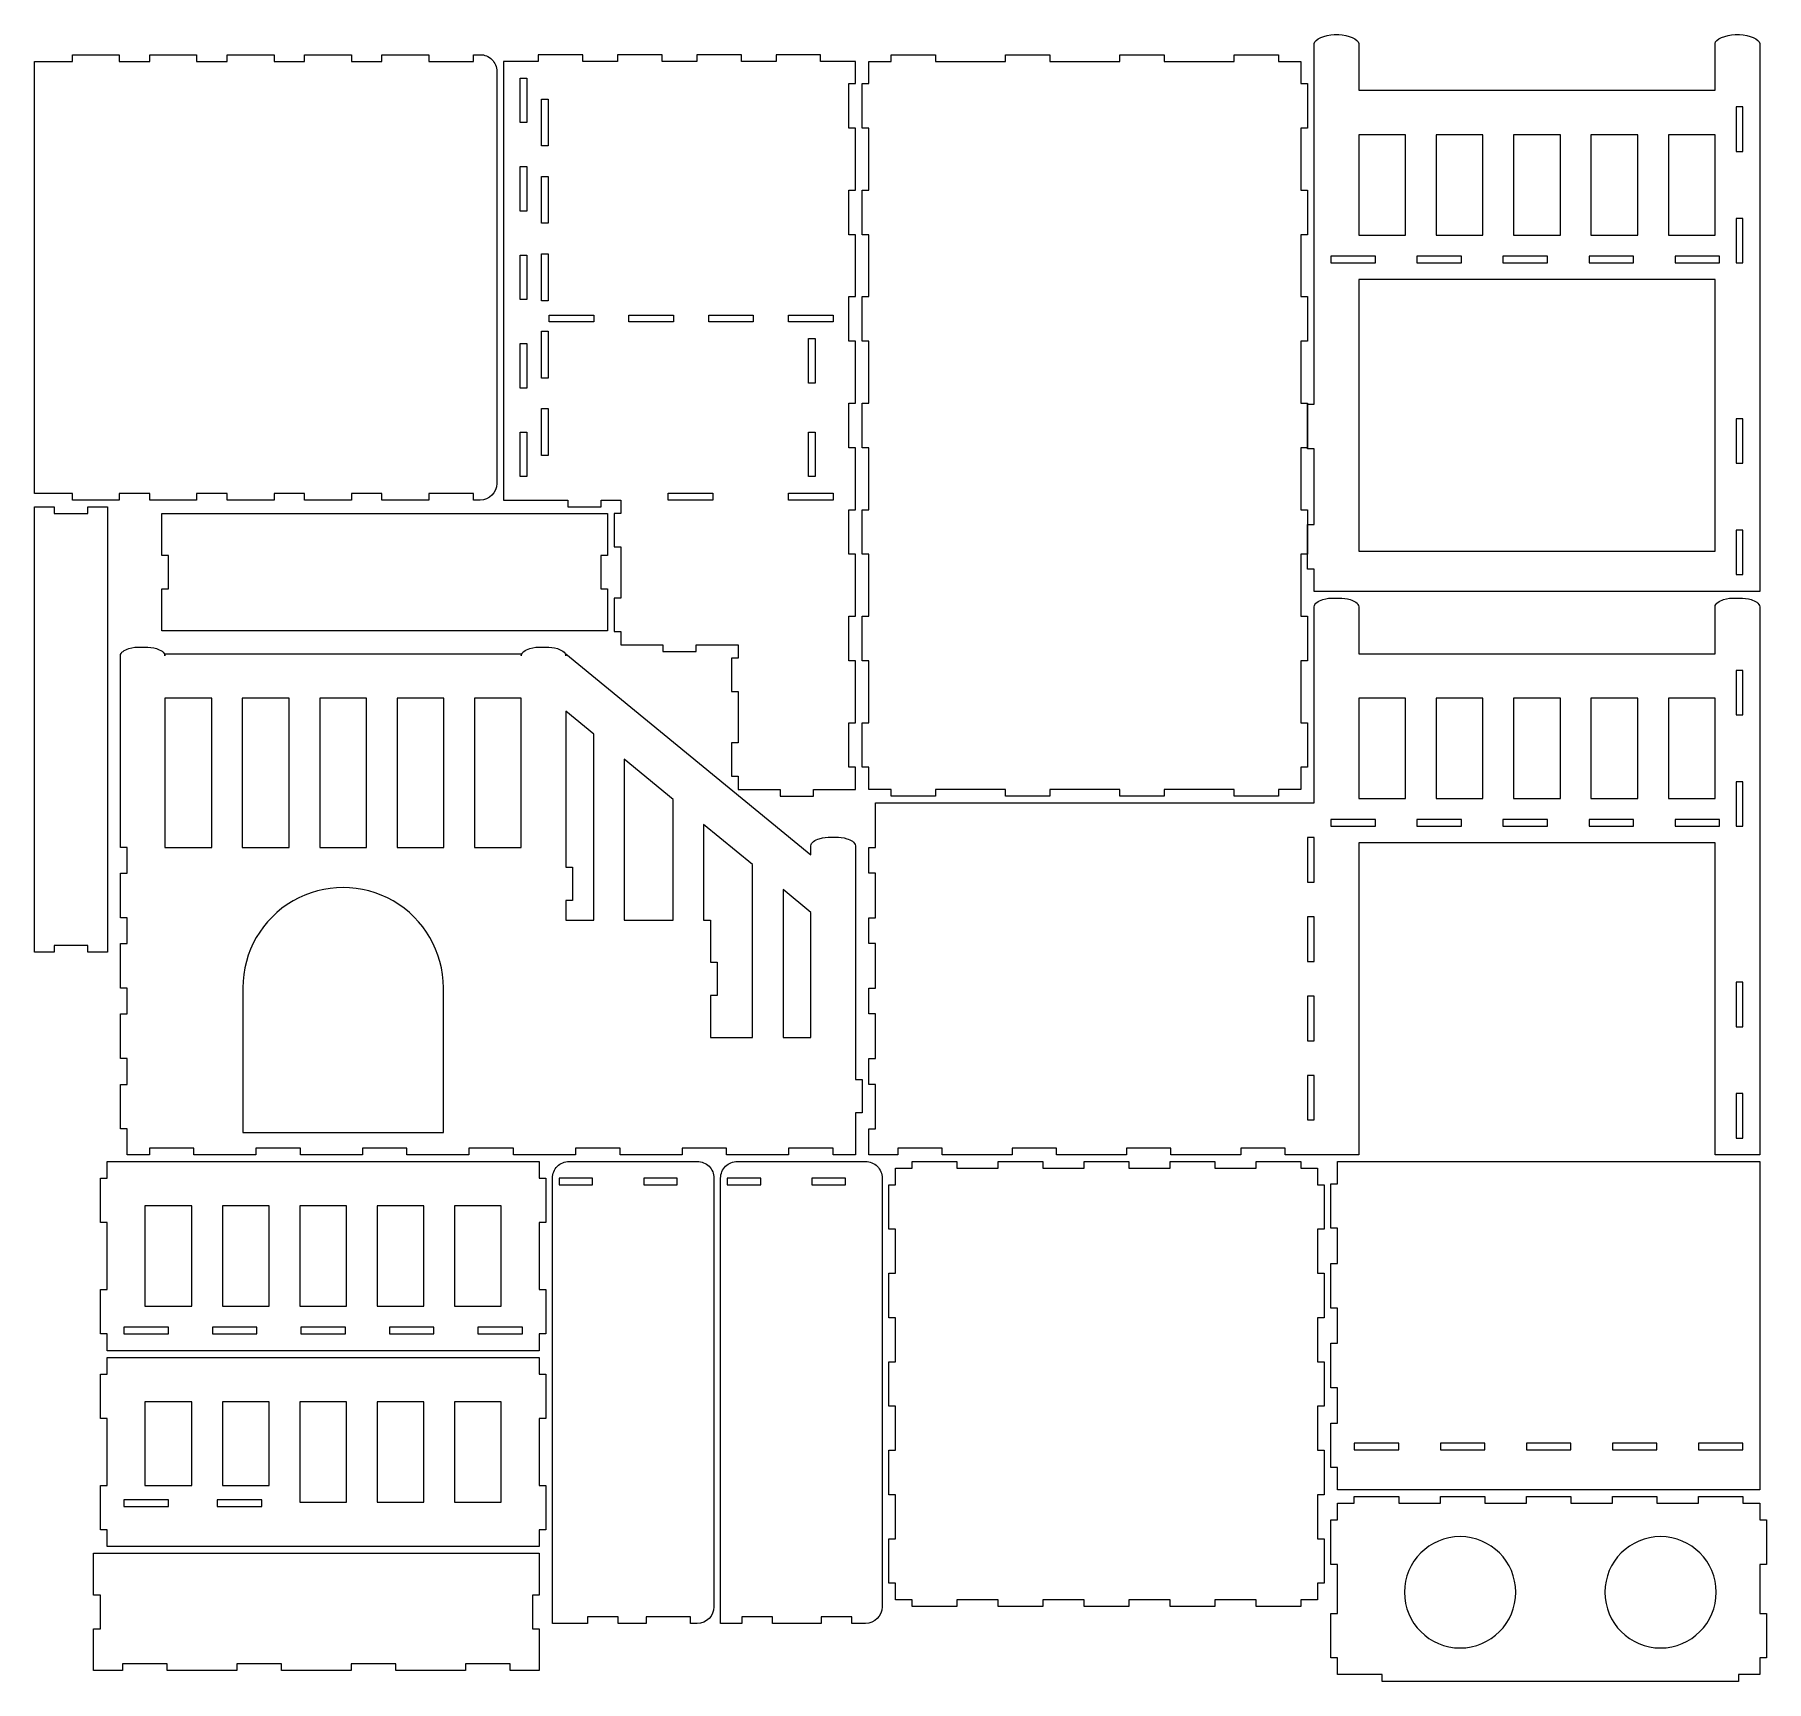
# Model space of a CAD drawing. Header units: millimetres. Extents: x -778 to 778, y -740 to 740.
import ezdxf

# ---------------------------------------------------------------- set-up
doc = ezdxf.new("R2010")
doc.units = ezdxf.units.MM
doc.header["$MEASUREMENT"] = 0
doc.layers.add('Layer 1', color=7, linetype='Continuous')

msp = doc.modelspace()

# ---------------------------------------------------------------- linework, layer by layer
at = {"layer": 'Layer 1', "color": 250, "lineweight": 20}
for points, knots in [([(771.5, 239.5), (771.5, 239.5), (771.5, 731.5), (771.5, 731.5), (771.5, 731.5), (771.5, 735.2712), (761.9853, 739.5), (753.5, 739.5), (753.5, 739.5), (753.5, 739.5), (749.5, 739.5), (749.5, 739.5), (749.5, 739.5), (741.0147, 739.5), (731.5, 735.2712), (731.5, 731.5), (731.5, 731.5), (731.5, 731.5), (731.5, 689.5), (731.5, 689.5), (731.5, 689.5), (731.5, 689.5), (411.5, 689.5), (411.5, 689.5), (411.5, 689.5), (411.5, 689.5), (411.5, 731.5), (411.5, 731.5), (411.5, 731.5), (411.5, 735.2712), (401.9853, 739.5), (393.5, 739.5), (393.5, 739.5), (393.5, 739.5), (389.5, 739.5), (389.5, 739.5), (389.5, 739.5), (381.0147, 739.5), (371.5, 735.2712), (371.5, 731.5), (371.5, 731.5), (371.5, 731.5), (371.5, 407.5), (371.5, 407.5), (371.5, 407.5), (371.5, 407.5), (365.5, 407.5), (365.5, 407.5), (365.5, 407.5), (365.5, 407.5), (365.5, 367.5), (365.5, 367.5), (365.5, 367.5), (365.5, 367.5), (371.5, 367.5), (371.5, 367.5), (371.5, 367.5), (371.5, 367.5), (371.5, 299.5), (371.5, 299.5), (371.5, 299.5), (371.5, 299.5), (365.5, 299.5), (365.5, 299.5), (365.5, 299.5), (365.5, 299.5), (365.5, 259.5), (365.5, 259.5), (365.5, 259.5), (365.5, 259.5), (371.5, 259.5), (371.5, 259.5), (371.5, 259.5), (371.5, 259.5), (371.5, 239.5), (371.5, 239.5), (371.5, 239.5), (371.5, 239.5), (771.5, 239.5), (771.5, 239.5)], [0, 0, 0, 0, 0.047619048, 0.047619048, 0.047619048, 0.047619048, 0.095238095, 0.095238095, 0.095238095, 0.095238095, 0.142857143, 0.142857143, 0.142857143, 0.142857143, 0.19047619, 0.19047619, 0.19047619, 0.19047619, 0.238095238, 0.238095238, 0.238095238, 0.238095238, 0.285714286, 0.285714286, 0.285714286, 0.285714286, 0.333333333, 0.333333333, 0.333333333, 0.333333333, 0.380952381, 0.380952381, 0.380952381, 0.380952381, 0.428571429, 0.428571429, 0.428571429, 0.428571429, 0.476190476, 0.476190476, 0.476190476, 0.476190476, 0.523809524, 0.523809524, 0.523809524, 0.523809524, 0.571428571, 0.571428571, 0.571428571, 0.571428571, 0.619047619, 0.619047619, 0.619047619, 0.619047619, 0.666666667, 0.666666667, 0.666666667, 0.666666667, 0.714285714, 0.714285714, 0.714285714, 0.714285714, 0.761904762, 0.761904762, 0.761904762, 0.761904762, 0.80952381, 0.80952381, 0.80952381, 0.80952381, 0.857142857, 0.857142857, 0.857142857, 0.857142857, 0.904761905, 0.904761905, 0.904761905, 0.904761905, 1, 1, 1, 1]), ([(-362.5, 336.5), (-362.5, 336.5), (-362.5, 706.5), (-362.5, 706.5), (-362.5, 706.5), (-362.5, 710.4782), (-364.0804, 714.2936), (-366.8934, 717.1066), (-366.8934, 717.1066), (-369.7064, 719.9196), (-373.5218, 721.5), (-377.5, 721.5), (-377.5, 721.5), (-377.5, 721.5), (-383.5, 721.5), (-383.5, 721.5), (-383.5, 721.5), (-383.5, 721.5), (-383.5, 715.5), (-383.5, 715.5), (-383.5, 715.5), (-383.5, 715.5), (-423.5, 715.5), (-423.5, 715.5), (-423.5, 715.5), (-423.5, 715.5), (-423.5, 721.5), (-423.5, 721.5), (-423.5, 721.5), (-423.5, 721.5), (-465.6, 721.5), (-465.6, 721.5), (-465.6, 721.5), (-465.6, 721.5), (-465.6, 715.5), (-465.6, 715.5), (-465.6, 715.5), (-465.6, 715.5), (-493.075, 715.5), (-493.075, 715.5), (-493.075, 715.5), (-493.075, 715.5), (-493.075, 721.5), (-493.075, 721.5), (-493.075, 721.5), (-493.075, 721.5), (-535.075, 721.5), (-535.075, 721.5), (-535.075, 721.5), (-535.075, 721.5), (-535.075, 715.5), (-535.075, 715.5), (-535.075, 715.5), (-535.075, 715.5), (-562.55, 715.5), (-562.55, 715.5), (-562.55, 715.5), (-562.55, 715.5), (-562.55, 721.5), (-562.55, 721.5), (-562.55, 721.5), (-562.55, 721.5), (-604.55, 721.5), (-604.55, 721.5), (-604.55, 721.5), (-604.55, 721.5), (-604.55, 715.5), (-604.55, 715.5), (-604.55, 715.5), (-604.55, 715.5), (-632.025, 715.5), (-632.025, 715.5), (-632.025, 715.5), (-632.025, 715.5), (-632.025, 721.5), (-632.025, 721.5), (-632.025, 721.5), (-632.025, 721.5), (-674.025, 721.5), (-674.025, 721.5), (-674.025, 721.5), (-674.025, 721.5), (-674.025, 715.5), (-674.025, 715.5), (-674.025, 715.5), (-674.025, 715.5), (-701.5, 715.5), (-701.5, 715.5), (-701.5, 715.5), (-701.5, 715.5), (-701.5, 721.5), (-701.5, 721.5), (-701.5, 721.5), (-701.5, 721.5), (-743.5, 721.5), (-743.5, 721.5), (-743.5, 721.5), (-743.5, 721.5), (-743.5, 715.5), (-743.5, 715.5), (-743.5, 715.5), (-743.5, 715.5), (-777.5, 715.5), (-777.5, 715.5), (-777.5, 715.5), (-777.5, 715.5), (-777.5, 327.5), (-777.5, 327.5), (-777.5, 327.5), (-777.5, 327.5), (-743.5, 327.5), (-743.5, 327.5), (-743.5, 327.5), (-743.5, 327.5), (-743.5, 321.5), (-743.5, 321.5), (-743.5, 321.5), (-743.5, 321.5), (-701.5, 321.5), (-701.5, 321.5), (-701.5, 321.5), (-701.5, 321.5), (-701.5, 327.5), (-701.5, 327.5), (-701.5, 327.5), (-701.5, 327.5), (-674.025, 327.5), (-674.025, 327.5), (-674.025, 327.5), (-674.025, 327.5), (-674.025, 321.5), (-674.025, 321.5), (-674.025, 321.5), (-674.025, 321.5), (-632.025, 321.5), (-632.025, 321.5), (-632.025, 321.5), (-632.025, 321.5), (-632.025, 327.5), (-632.025, 327.5), (-632.025, 327.5), (-632.025, 327.5), (-604.55, 327.5), (-604.55, 327.5), (-604.55, 327.5), (-604.55, 327.5), (-604.55, 321.5), (-604.55, 321.5), (-604.55, 321.5), (-604.55, 321.5), (-562.55, 321.5), (-562.55, 321.5), (-562.55, 321.5), (-562.55, 321.5), (-562.55, 327.5), (-562.55, 327.5), (-562.55, 327.5), (-562.55, 327.5), (-535.075, 327.5), (-535.075, 327.5), (-535.075, 327.5), (-535.075, 327.5), (-535.075, 321.5), (-535.075, 321.5), (-535.075, 321.5), (-535.075, 321.5), (-493.075, 321.5), (-493.075, 321.5), (-493.075, 321.5), (-493.075, 321.5), (-493.075, 327.5), (-493.075, 327.5), (-493.075, 327.5), (-493.075, 327.5), (-465.6, 327.5), (-465.6, 327.5), (-465.6, 327.5), (-465.6, 327.5), (-465.6, 321.5), (-465.6, 321.5), (-465.6, 321.5), (-465.6, 321.5), (-423.5, 321.5), (-423.5, 321.5), (-423.5, 321.5), (-423.5, 321.5), (-423.5, 327.5), (-423.5, 327.5), (-423.5, 327.5), (-423.5, 327.5), (-383.5, 327.5), (-383.5, 327.5), (-383.5, 327.5), (-383.5, 327.5), (-383.5, 321.5), (-383.5, 321.5), (-383.5, 321.5), (-383.5, 321.5), (-377.5, 321.5), (-377.5, 321.5), (-377.5, 321.5), (-369.2158, 321.5), (-362.5, 328.2157), (-362.5, 336.5)], [0, 0, 0, 0, 0.019230769, 0.019230769, 0.019230769, 0.019230769, 0.038461538, 0.038461538, 0.038461538, 0.038461538, 0.057692308, 0.057692308, 0.057692308, 0.057692308, 0.076923077, 0.076923077, 0.076923077, 0.076923077, 0.096153846, 0.096153846, 0.096153846, 0.096153846, 0.115384615, 0.115384615, 0.115384615, 0.115384615, 0.134615385, 0.134615385, 0.134615385, 0.134615385, 0.153846154, 0.153846154, 0.153846154, 0.153846154, 0.173076923, 0.173076923, 0.173076923, 0.173076923, 0.192307692, 0.192307692, 0.192307692, 0.192307692, 0.211538462, 0.211538462, 0.211538462, 0.211538462, 0.230769231, 0.230769231, 0.230769231, 0.230769231, 0.25, 0.25, 0.25, 0.25, 0.269230769, 0.269230769, 0.269230769, 0.269230769, 0.288461538, 0.288461538, 0.288461538, 0.288461538, 0.307692308, 0.307692308, 0.307692308, 0.307692308, 0.326923077, 0.326923077, 0.326923077, 0.326923077, 0.346153846, 0.346153846, 0.346153846, 0.346153846, 0.365384615, 0.365384615, 0.365384615, 0.365384615, 0.384615385, 0.384615385, 0.384615385, 0.384615385, 0.403846154, 0.403846154, 0.403846154, 0.403846154, 0.423076923, 0.423076923, 0.423076923, 0.423076923, 0.442307692, 0.442307692, 0.442307692, 0.442307692, 0.461538462, 0.461538462, 0.461538462, 0.461538462, 0.480769231, 0.480769231, 0.480769231, 0.480769231, 0.5, 0.5, 0.5, 0.5, 0.519230769, 0.519230769, 0.519230769, 0.519230769, 0.538461538, 0.538461538, 0.538461538, 0.538461538, 0.557692308, 0.557692308, 0.557692308, 0.557692308, 0.576923077, 0.576923077, 0.576923077, 0.576923077, 0.596153846, 0.596153846, 0.596153846, 0.596153846, 0.615384615, 0.615384615, 0.615384615, 0.615384615, 0.634615385, 0.634615385, 0.634615385, 0.634615385, 0.653846154, 0.653846154, 0.653846154, 0.653846154, 0.673076923, 0.673076923, 0.673076923, 0.673076923, 0.692307692, 0.692307692, 0.692307692, 0.692307692, 0.711538462, 0.711538462, 0.711538462, 0.711538462, 0.730769231, 0.730769231, 0.730769231, 0.730769231, 0.75, 0.75, 0.75, 0.75, 0.769230769, 0.769230769, 0.769230769, 0.769230769, 0.788461538, 0.788461538, 0.788461538, 0.788461538, 0.807692308, 0.807692308, 0.807692308, 0.807692308, 0.826923077, 0.826923077, 0.826923077, 0.826923077, 0.846153846, 0.846153846, 0.846153846, 0.846153846, 0.865384615, 0.865384615, 0.865384615, 0.865384615, 0.884615385, 0.884615385, 0.884615385, 0.884615385, 0.903846154, 0.903846154, 0.903846154, 0.903846154, 0.923076923, 0.923076923, 0.923076923, 0.923076923, 0.942307692, 0.942307692, 0.942307692, 0.942307692, 0.961538462, 0.961538462, 0.961538462, 0.961538462, 1, 1, 1, 1]), ([(-142.9, 721.5), (-142.9, 721.5), (-142.9, 715.5), (-142.9, 715.5), (-142.9, 715.5), (-142.9, 715.5), (-111.7, 715.5), (-111.7, 715.5), (-111.7, 715.5), (-111.7, 715.5), (-111.7, 721.5), (-111.7, 721.5), (-111.7, 721.5), (-111.7, 721.5), (-71.7, 721.5), (-71.7, 721.5), (-71.7, 721.5), (-71.7, 721.5), (-71.7, 715.5), (-71.7, 715.5), (-71.7, 715.5), (-71.7, 715.5), (-40.5, 715.5), (-40.5, 715.5), (-40.5, 715.5), (-40.5, 715.5), (-40.5, 695.5), (-40.5, 695.5), (-40.5, 695.5), (-40.5, 695.5), (-46.5, 695.5), (-46.5, 695.5), (-46.5, 695.5), (-46.5, 695.5), (-46.5, 655.5), (-46.5, 655.5), (-46.5, 655.5), (-46.5, 655.5), (-40.5, 655.5), (-40.5, 655.5), (-40.5, 655.5), (-40.5, 655.5), (-40.5, 599.8333), (-40.5, 599.8333), (-40.5, 599.8333), (-40.5, 599.8333), (-46.5, 599.8333), (-46.5, 599.8333), (-46.5, 599.8333), (-46.5, 599.8333), (-46.5, 559.8333), (-46.5, 559.8333), (-46.5, 559.8333), (-46.5, 559.8333), (-40.5, 559.8333), (-40.5, 559.8333), (-40.5, 559.8333), (-40.5, 559.8333), (-40.5, 504.1667), (-40.5, 504.1667), (-40.5, 504.1667), (-40.5, 504.1667), (-46.5, 504.1667), (-46.5, 504.1667), (-46.5, 504.1667), (-46.5, 504.1667), (-46.5, 464.1667), (-46.5, 464.1667), (-46.5, 464.1667), (-46.5, 464.1667), (-40.5, 464.1667), (-40.5, 464.1667), (-40.5, 464.1667), (-40.5, 464.1667), (-40.5, 408.5), (-40.5, 408.5), (-40.5, 408.5), (-40.5, 408.5), (-46.5, 408.5), (-46.5, 408.5), (-46.5, 408.5), (-46.5, 408.5), (-46.5, 368.5), (-46.5, 368.5), (-46.5, 368.5), (-46.5, 368.5), (-40.5, 368.5), (-40.5, 368.5), (-40.5, 368.5), (-40.5, 368.5), (-40.5, 312.8333), (-40.5, 312.8333), (-40.5, 312.8333), (-40.5, 312.8333), (-46.5, 312.8333), (-46.5, 312.8333), (-46.5, 312.8333), (-46.5, 312.8333), (-46.5, 272.8333), (-46.5, 272.8333), (-46.5, 272.8333), (-46.5, 272.8333), (-40.5, 272.8333), (-40.5, 272.8333), (-40.5, 272.8333), (-40.5, 272.8333), (-40.5, 217.1667), (-40.5, 217.1667), (-40.5, 217.1667), (-40.5, 217.1667), (-46.5, 217.1667), (-46.5, 217.1667), (-46.5, 217.1667), (-46.5, 217.1667), (-46.5, 177.1667), (-46.5, 177.1667), (-46.5, 177.1667), (-46.5, 177.1667), (-40.5, 177.1667), (-40.5, 177.1667), (-40.5, 177.1667), (-40.5, 177.1667), (-40.5, 121.5), (-40.5, 121.5), (-40.5, 121.5), (-40.5, 121.5), (-46.5, 121.5), (-46.5, 121.5), (-46.5, 121.5), (-46.5, 121.5), (-46.5, 81.5), (-46.5, 81.5), (-46.5, 81.5), (-46.5, 81.5), (-40.5, 81.5), (-40.5, 81.5), (-40.5, 81.5), (-40.5, 81.5), (-40.5, 61.5), (-40.5, 61.5), (-40.5, 61.5), (-40.5, 61.5), (-78.1667, 61.5), (-78.1667, 61.5), (-78.1667, 61.5), (-78.1667, 61.5), (-78.1667, 55.5), (-78.1667, 55.5), (-78.1667, 55.5), (-78.1667, 55.5), (-108.1667, 55.5), (-108.1667, 55.5), (-108.1667, 55.5), (-108.1667, 55.5), (-108.1667, 61.5), (-108.1667, 61.5), (-108.1667, 61.5), (-108.1667, 61.5), (-145.8333, 61.5), (-145.8333, 61.5), (-145.8333, 61.5), (-145.8333, 61.5), (-145.8333, 73.5), (-145.8333, 73.5), (-145.8333, 73.5), (-145.8333, 73.5), (-151.8333, 73.5), (-151.8333, 73.5), (-151.8333, 73.5), (-151.8333, 73.5), (-151.8333, 103.5), (-151.8333, 103.5), (-151.8333, 103.5), (-151.8333, 103.5), (-145.8333, 103.5), (-145.8333, 103.5), (-145.8333, 103.5), (-145.8333, 103.5), (-145.8333, 149.5), (-145.8333, 149.5), (-145.8333, 149.5), (-145.8333, 149.5), (-151.8333, 149.5), (-151.8333, 149.5), (-151.8333, 149.5), (-151.8333, 149.5), (-151.8333, 179.5), (-151.8333, 179.5), (-151.8333, 179.5), (-151.8333, 179.5), (-145.8333, 179.5), (-145.8333, 179.5), (-145.8333, 179.5), (-145.8333, 179.5), (-145.8333, 191.5), (-145.8333, 191.5), (-145.8333, 191.5), (-145.8333, 191.5), (-183.5, 191.5), (-183.5, 191.5), (-183.5, 191.5), (-183.5, 191.5), (-183.5, 185.5), (-183.5, 185.5), (-183.5, 185.5), (-183.5, 185.5), (-213.5, 185.5), (-213.5, 185.5), (-213.5, 185.5), (-213.5, 185.5), (-213.5, 191.5), (-213.5, 191.5), (-213.5, 191.5), (-213.5, 191.5), (-251.1667, 191.5), (-251.1667, 191.5), (-251.1667, 191.5), (-251.1667, 191.5), (-251.1667, 203.5), (-251.1667, 203.5), (-251.1667, 203.5), (-251.1667, 203.5), (-257.1667, 203.5), (-257.1667, 203.5), (-257.1667, 203.5), (-257.1667, 203.5), (-257.1667, 233.5), (-257.1667, 233.5), (-257.1667, 233.5), (-257.1667, 233.5), (-251.1667, 233.5), (-251.1667, 233.5), (-251.1667, 233.5), (-251.1667, 233.5), (-251.1667, 279.5), (-251.1667, 279.5), (-251.1667, 279.5), (-251.1667, 279.5), (-257.1667, 279.5), (-257.1667, 279.5), (-257.1667, 279.5), (-257.1667, 279.5), (-257.1667, 309.5), (-257.1667, 309.5), (-257.1667, 309.5), (-257.1667, 309.5), (-251.1667, 309.5), (-251.1667, 309.5), (-251.1667, 309.5), (-251.1667, 309.5), (-251.1667, 321.5), (-251.1667, 321.5), (-251.1667, 321.5), (-251.1667, 321.5), (-268.8333, 321.5), (-268.8333, 321.5), (-268.8333, 321.5), (-268.8333, 321.5), (-268.8333, 315.5), (-268.8333, 315.5), (-268.8333, 315.5), (-268.8333, 315.5), (-298.8333, 315.5), (-298.8333, 315.5), (-298.8333, 315.5), (-298.8333, 315.5), (-298.8333, 321.5), (-298.8333, 321.5), (-298.8333, 321.5), (-298.8333, 321.5), (-356.5, 321.5), (-356.5, 321.5), (-356.5, 321.5), (-356.5, 321.5), (-356.5, 715.5), (-356.5, 715.5), (-356.5, 715.5), (-356.5, 715.5), (-325.3, 715.5), (-325.3, 715.5), (-325.3, 715.5), (-325.3, 715.5), (-325.3, 721.5), (-325.3, 721.5), (-325.3, 721.5), (-325.3, 721.5), (-285.3, 721.5), (-285.3, 721.5), (-285.3, 721.5), (-285.3, 721.5), (-285.3, 715.5), (-285.3, 715.5), (-285.3, 715.5), (-285.3, 715.5), (-254.1, 715.5), (-254.1, 715.5), (-254.1, 715.5), (-254.1, 715.5), (-254.1, 721.5), (-254.1, 721.5), (-254.1, 721.5), (-254.1, 721.5), (-214.1, 721.5), (-214.1, 721.5), (-214.1, 721.5), (-214.1, 721.5), (-214.1, 715.5), (-214.1, 715.5), (-214.1, 715.5), (-214.1, 715.5), (-182.9, 715.5), (-182.9, 715.5), (-182.9, 715.5), (-182.9, 715.5), (-182.9, 721.5), (-182.9, 721.5), (-182.9, 721.5), (-182.9, 721.5), (-142.9, 721.5), (-142.9, 721.5)], [0, 0, 0, 0, 0.012345679, 0.012345679, 0.012345679, 0.012345679, 0.024691358, 0.024691358, 0.024691358, 0.024691358, 0.037037037, 0.037037037, 0.037037037, 0.037037037, 0.049382716, 0.049382716, 0.049382716, 0.049382716, 0.061728395, 0.061728395, 0.061728395, 0.061728395, 0.074074074, 0.074074074, 0.074074074, 0.074074074, 0.086419753, 0.086419753, 0.086419753, 0.086419753, 0.098765432, 0.098765432, 0.098765432, 0.098765432, 0.111111111, 0.111111111, 0.111111111, 0.111111111, 0.12345679, 0.12345679, 0.12345679, 0.12345679, 0.135802469, 0.135802469, 0.135802469, 0.135802469, 0.148148148, 0.148148148, 0.148148148, 0.148148148, 0.160493827, 0.160493827, 0.160493827, 0.160493827, 0.172839506, 0.172839506, 0.172839506, 0.172839506, 0.185185185, 0.185185185, 0.185185185, 0.185185185, 0.197530864, 0.197530864, 0.197530864, 0.197530864, 0.209876543, 0.209876543, 0.209876543, 0.209876543, 0.222222222, 0.222222222, 0.222222222, 0.222222222, 0.234567901, 0.234567901, 0.234567901, 0.234567901, 0.24691358, 0.24691358, 0.24691358, 0.24691358, 0.259259259, 0.259259259, 0.259259259, 0.259259259, 0.271604938, 0.271604938, 0.271604938, 0.271604938, 0.283950617, 0.283950617, 0.283950617, 0.283950617, 0.296296296, 0.296296296, 0.296296296, 0.296296296, 0.308641975, 0.308641975, 0.308641975, 0.308641975, 0.320987654, 0.320987654, 0.320987654, 0.320987654, 0.333333333, 0.333333333, 0.333333333, 0.333333333, 0.345679012, 0.345679012, 0.345679012, 0.345679012, 0.358024691, 0.358024691, 0.358024691, 0.358024691, 0.37037037, 0.37037037, 0.37037037, 0.37037037, 0.382716049, 0.382716049, 0.382716049, 0.382716049, 0.395061728, 0.395061728, 0.395061728, 0.395061728, 0.407407407, 0.407407407, 0.407407407, 0.407407407, 0.419753086, 0.419753086, 0.419753086, 0.419753086, 0.432098765, 0.432098765, 0.432098765, 0.432098765, 0.444444444, 0.444444444, 0.444444444, 0.444444444, 0.456790123, 0.456790123, 0.456790123, 0.456790123, 0.469135802, 0.469135802, 0.469135802, 0.469135802, 0.481481481, 0.481481481, 0.481481481, 0.481481481, 0.49382716, 0.49382716, 0.49382716, 0.49382716, 0.50617284, 0.50617284, 0.50617284, 0.50617284, 0.518518519, 0.518518519, 0.518518519, 0.518518519, 0.530864198, 0.530864198, 0.530864198, 0.530864198, 0.543209877, 0.543209877, 0.543209877, 0.543209877, 0.555555556, 0.555555556, 0.555555556, 0.555555556, 0.567901235, 0.567901235, 0.567901235, 0.567901235, 0.580246914, 0.580246914, 0.580246914, 0.580246914, 0.592592593, 0.592592593, 0.592592593, 0.592592593, 0.604938272, 0.604938272, 0.604938272, 0.604938272, 0.617283951, 0.617283951, 0.617283951, 0.617283951, 0.62962963, 0.62962963, 0.62962963, 0.62962963, 0.641975309, 0.641975309, 0.641975309, 0.641975309, 0.654320988, 0.654320988, 0.654320988, 0.654320988, 0.666666667, 0.666666667, 0.666666667, 0.666666667, 0.679012346, 0.679012346, 0.679012346, 0.679012346, 0.691358025, 0.691358025, 0.691358025, 0.691358025, 0.703703704, 0.703703704, 0.703703704, 0.703703704, 0.716049383, 0.716049383, 0.716049383, 0.716049383, 0.728395062, 0.728395062, 0.728395062, 0.728395062, 0.740740741, 0.740740741, 0.740740741, 0.740740741, 0.75308642, 0.75308642, 0.75308642, 0.75308642, 0.765432099, 0.765432099, 0.765432099, 0.765432099, 0.777777778, 0.777777778, 0.777777778, 0.777777778, 0.790123457, 0.790123457, 0.790123457, 0.790123457, 0.802469136, 0.802469136, 0.802469136, 0.802469136, 0.814814815, 0.814814815, 0.814814815, 0.814814815, 0.827160494, 0.827160494, 0.827160494, 0.827160494, 0.839506173, 0.839506173, 0.839506173, 0.839506173, 0.851851852, 0.851851852, 0.851851852, 0.851851852, 0.864197531, 0.864197531, 0.864197531, 0.864197531, 0.87654321, 0.87654321, 0.87654321, 0.87654321, 0.888888889, 0.888888889, 0.888888889, 0.888888889, 0.901234568, 0.901234568, 0.901234568, 0.901234568, 0.913580247, 0.913580247, 0.913580247, 0.913580247, 0.925925926, 0.925925926, 0.925925926, 0.925925926, 0.938271605, 0.938271605, 0.938271605, 0.938271605, 0.950617284, 0.950617284, 0.950617284, 0.950617284, 0.962962963, 0.962962963, 0.962962963, 0.962962963, 0.975308642, 0.975308642, 0.975308642, 0.975308642, 1, 1, 1, 1]), ([(359.5, 408.5), (359.5, 408.5), (359.5, 464.1667), (359.5, 464.1667), (359.5, 464.1667), (359.5, 464.1667), (365.5, 464.1667), (365.5, 464.1667), (365.5, 464.1667), (365.5, 464.1667), (365.5, 504.1667), (365.5, 504.1667), (365.5, 504.1667), (365.5, 504.1667), (359.5, 504.1667), (359.5, 504.1667), (359.5, 504.1667), (359.5, 504.1667), (359.5, 559.8333), (359.5, 559.8333), (359.5, 559.8333), (359.5, 559.8333), (365.5, 559.8333), (365.5, 559.8333), (365.5, 559.8333), (365.5, 559.8333), (365.5, 599.8333), (365.5, 599.8333), (365.5, 599.8333), (365.5, 599.8333), (359.5, 599.8333), (359.5, 599.8333), (359.5, 599.8333), (359.5, 599.8333), (359.5, 655.5), (359.5, 655.5), (359.5, 655.5), (359.5, 655.5), (365.5, 655.5), (365.5, 655.5), (365.5, 655.5), (365.5, 655.5), (365.5, 695.5), (365.5, 695.5), (365.5, 695.5), (365.5, 695.5), (359.5, 695.5), (359.5, 695.5), (359.5, 695.5), (359.5, 695.5), (359.5, 715.5), (359.5, 715.5), (359.5, 715.5), (359.5, 715.5), (339.5, 715.5), (339.5, 715.5), (339.5, 715.5), (339.5, 715.5), (339.5, 721.5), (339.5, 721.5), (339.5, 721.5), (339.5, 721.5), (299.5, 721.5), (299.5, 721.5), (299.5, 721.5), (299.5, 721.5), (299.5, 715.5), (299.5, 715.5), (299.5, 715.5), (299.5, 715.5), (236.8333, 715.5), (236.8333, 715.5), (236.8333, 715.5), (236.8333, 715.5), (236.8333, 721.5), (236.8333, 721.5), (236.8333, 721.5), (236.8333, 721.5), (196.8333, 721.5), (196.8333, 721.5), (196.8333, 721.5), (196.8333, 721.5), (196.8333, 715.5), (196.8333, 715.5), (196.8333, 715.5), (196.8333, 715.5), (134.1667, 715.5), (134.1667, 715.5), (134.1667, 715.5), (134.1667, 715.5), (134.1667, 721.5), (134.1667, 721.5), (134.1667, 721.5), (134.1667, 721.5), (94.1667, 721.5), (94.1667, 721.5), (94.1667, 721.5), (94.1667, 721.5), (94.1667, 715.5), (94.1667, 715.5), (94.1667, 715.5), (94.1667, 715.5), (31.5, 715.5), (31.5, 715.5), (31.5, 715.5), (31.5, 715.5), (31.5, 721.5), (31.5, 721.5), (31.5, 721.5), (31.5, 721.5), (-8.5, 721.5), (-8.5, 721.5), (-8.5, 721.5), (-8.5, 721.5), (-8.5, 715.5), (-8.5, 715.5), (-8.5, 715.5), (-8.5, 715.5), (-28.5, 715.5), (-28.5, 715.5), (-28.5, 715.5), (-28.5, 715.5), (-28.5, 695.5), (-28.5, 695.5), (-28.5, 695.5), (-28.5, 695.5), (-34.5, 695.5), (-34.5, 695.5), (-34.5, 695.5), (-34.5, 695.5), (-34.5, 655.5), (-34.5, 655.5), (-34.5, 655.5), (-34.5, 655.5), (-28.5, 655.5), (-28.5, 655.5), (-28.5, 655.5), (-28.5, 655.5), (-28.5, 599.8333), (-28.5, 599.8333), (-28.5, 599.8333), (-28.5, 599.8333), (-34.5, 599.8333), (-34.5, 599.8333), (-34.5, 599.8333), (-34.5, 599.8333), (-34.5, 559.8333), (-34.5, 559.8333), (-34.5, 559.8333), (-34.5, 559.8333), (-28.5, 559.8333), (-28.5, 559.8333), (-28.5, 559.8333), (-28.5, 559.8333), (-28.5, 504.1667), (-28.5, 504.1667), (-28.5, 504.1667), (-28.5, 504.1667), (-34.5, 504.1667), (-34.5, 504.1667), (-34.5, 504.1667), (-34.5, 504.1667), (-34.5, 464.1667), (-34.5, 464.1667), (-34.5, 464.1667), (-34.5, 464.1667), (-28.5, 464.1667), (-28.5, 464.1667), (-28.5, 464.1667), (-28.5, 464.1667), (-28.5, 408.5), (-28.5, 408.5), (-28.5, 408.5), (-28.5, 408.5), (-34.5, 408.5), (-34.5, 408.5), (-34.5, 408.5), (-34.5, 408.5), (-34.5, 368.5), (-34.5, 368.5), (-34.5, 368.5), (-34.5, 368.5), (-28.5, 368.5), (-28.5, 368.5), (-28.5, 368.5), (-28.5, 368.5), (-28.5, 312.8333), (-28.5, 312.8333), (-28.5, 312.8333), (-28.5, 312.8333), (-34.5, 312.8333), (-34.5, 312.8333), (-34.5, 312.8333), (-34.5, 312.8333), (-34.5, 272.8333), (-34.5, 272.8333), (-34.5, 272.8333), (-34.5, 272.8333), (-28.5, 272.8333), (-28.5, 272.8333), (-28.5, 272.8333), (-28.5, 272.8333), (-28.5, 217.1667), (-28.5, 217.1667), (-28.5, 217.1667), (-28.5, 217.1667), (-34.5, 217.1667), (-34.5, 217.1667), (-34.5, 217.1667), (-34.5, 217.1667), (-34.5, 177.1667), (-34.5, 177.1667), (-34.5, 177.1667), (-34.5, 177.1667), (-28.5, 177.1667), (-28.5, 177.1667), (-28.5, 177.1667), (-28.5, 177.1667), (-28.5, 121.5), (-28.5, 121.5), (-28.5, 121.5), (-28.5, 121.5), (-34.5, 121.5), (-34.5, 121.5), (-34.5, 121.5), (-34.5, 121.5), (-34.5, 81.5), (-34.5, 81.5), (-34.5, 81.5), (-34.5, 81.5), (-28.5, 81.5), (-28.5, 81.5), (-28.5, 81.5), (-28.5, 81.5), (-28.5, 61.5), (-28.5, 61.5), (-28.5, 61.5), (-28.5, 61.5), (-8.5, 61.5), (-8.5, 61.5), (-8.5, 61.5), (-8.5, 61.5), (-8.5, 55.5), (-8.5, 55.5), (-8.5, 55.5), (-8.5, 55.5), (31.5, 55.5), (31.5, 55.5), (31.5, 55.5), (31.5, 55.5), (31.5, 61.5), (31.5, 61.5), (31.5, 61.5), (31.5, 61.5), (94.1667, 61.5), (94.1667, 61.5), (94.1667, 61.5), (94.1667, 61.5), (94.1667, 55.5), (94.1667, 55.5), (94.1667, 55.5), (94.1667, 55.5), (134.1667, 55.5), (134.1667, 55.5), (134.1667, 55.5), (134.1667, 55.5), (134.1667, 61.5), (134.1667, 61.5), (134.1667, 61.5), (134.1667, 61.5), (196.8333, 61.5), (196.8333, 61.5), (196.8333, 61.5), (196.8333, 61.5), (196.8333, 55.5), (196.8333, 55.5), (196.8333, 55.5), (196.8333, 55.5), (236.8333, 55.5), (236.8333, 55.5), (236.8333, 55.5), (236.8333, 55.5), (236.8333, 61.5), (236.8333, 61.5), (236.8333, 61.5), (236.8333, 61.5), (299.5, 61.5), (299.5, 61.5), (299.5, 61.5), (299.5, 61.5), (299.5, 55.5), (299.5, 55.5), (299.5, 55.5), (299.5, 55.5), (339.5, 55.5), (339.5, 55.5), (339.5, 55.5), (339.5, 55.5), (339.5, 61.5), (339.5, 61.5), (339.5, 61.5), (339.5, 61.5), (359.5, 61.5), (359.5, 61.5), (359.5, 61.5), (359.5, 61.5), (359.5, 81.5), (359.5, 81.5), (359.5, 81.5), (359.5, 81.5), (365.5, 81.5), (365.5, 81.5), (365.5, 81.5), (365.5, 81.5), (365.5, 121.5), (365.5, 121.5), (365.5, 121.5), (365.5, 121.5), (359.5, 121.5), (359.5, 121.5), (359.5, 121.5), (359.5, 121.5), (359.5, 177.1667), (359.5, 177.1667), (359.5, 177.1667), (359.5, 177.1667), (365.5, 177.1667), (365.5, 177.1667), (365.5, 177.1667), (365.5, 177.1667), (365.5, 217.1667), (365.5, 217.1667), (365.5, 217.1667), (365.5, 217.1667), (359.5, 217.1667), (359.5, 217.1667), (359.5, 217.1667), (359.5, 217.1667), (359.5, 272.8333), (359.5, 272.8333), (359.5, 272.8333), (359.5, 272.8333), (365.5, 272.8333), (365.5, 272.8333), (365.5, 272.8333), (365.5, 272.8333), (365.5, 312.8333), (365.5, 312.8333), (365.5, 312.8333), (365.5, 312.8333), (359.5, 312.8333), (359.5, 312.8333), (359.5, 312.8333), (359.5, 312.8333), (359.5, 368.5), (359.5, 368.5), (359.5, 368.5), (359.5, 368.5), (365.5, 368.5), (365.5, 368.5), (365.5, 368.5), (365.5, 368.5), (365.5, 408.5), (365.5, 408.5), (365.5, 408.5), (365.5, 408.5), (359.5, 408.5), (359.5, 408.5)], [0, 0, 0, 0, 0.010752688, 0.010752688, 0.010752688, 0.010752688, 0.021505376, 0.021505376, 0.021505376, 0.021505376, 0.032258065, 0.032258065, 0.032258065, 0.032258065, 0.043010753, 0.043010753, 0.043010753, 0.043010753, 0.053763441, 0.053763441, 0.053763441, 0.053763441, 0.064516129, 0.064516129, 0.064516129, 0.064516129, 0.075268817, 0.075268817, 0.075268817, 0.075268817, 0.086021505, 0.086021505, 0.086021505, 0.086021505, 0.096774194, 0.096774194, 0.096774194, 0.096774194, 0.107526882, 0.107526882, 0.107526882, 0.107526882, 0.11827957, 0.11827957, 0.11827957, 0.11827957, 0.129032258, 0.129032258, 0.129032258, 0.129032258, 0.139784946, 0.139784946, 0.139784946, 0.139784946, 0.150537634, 0.150537634, 0.150537634, 0.150537634, 0.161290323, 0.161290323, 0.161290323, 0.161290323, 0.172043011, 0.172043011, 0.172043011, 0.172043011, 0.182795699, 0.182795699, 0.182795699, 0.182795699, 0.193548387, 0.193548387, 0.193548387, 0.193548387, 0.204301075, 0.204301075, 0.204301075, 0.204301075, 0.215053763, 0.215053763, 0.215053763, 0.215053763, 0.225806452, 0.225806452, 0.225806452, 0.225806452, 0.23655914, 0.23655914, 0.23655914, 0.23655914, 0.247311828, 0.247311828, 0.247311828, 0.247311828, 0.258064516, 0.258064516, 0.258064516, 0.258064516, 0.268817204, 0.268817204, 0.268817204, 0.268817204, 0.279569892, 0.279569892, 0.279569892, 0.279569892, 0.290322581, 0.290322581, 0.290322581, 0.290322581, 0.301075269, 0.301075269, 0.301075269, 0.301075269, 0.311827957, 0.311827957, 0.311827957, 0.311827957, 0.322580645, 0.322580645, 0.322580645, 0.322580645, 0.333333333, 0.333333333, 0.333333333, 0.333333333, 0.344086022, 0.344086022, 0.344086022, 0.344086022, 0.35483871, 0.35483871, 0.35483871, 0.35483871, 0.365591398, 0.365591398, 0.365591398, 0.365591398, 0.376344086, 0.376344086, 0.376344086, 0.376344086, 0.387096774, 0.387096774, 0.387096774, 0.387096774, 0.397849462, 0.397849462, 0.397849462, 0.397849462, 0.408602151, 0.408602151, 0.408602151, 0.408602151, 0.419354839, 0.419354839, 0.419354839, 0.419354839, 0.430107527, 0.430107527, 0.430107527, 0.430107527, 0.440860215, 0.440860215, 0.440860215, 0.440860215, 0.451612903, 0.451612903, 0.451612903, 0.451612903, 0.462365591, 0.462365591, 0.462365591, 0.462365591, 0.47311828, 0.47311828, 0.47311828, 0.47311828, 0.483870968, 0.483870968, 0.483870968, 0.483870968, 0.494623656, 0.494623656, 0.494623656, 0.494623656, 0.505376344, 0.505376344, 0.505376344, 0.505376344, 0.516129032, 0.516129032, 0.516129032, 0.516129032, 0.52688172, 0.52688172, 0.52688172, 0.52688172, 0.537634409, 0.537634409, 0.537634409, 0.537634409, 0.548387097, 0.548387097, 0.548387097, 0.548387097, 0.559139785, 0.559139785, 0.559139785, 0.559139785, 0.569892473, 0.569892473, 0.569892473, 0.569892473, 0.580645161, 0.580645161, 0.580645161, 0.580645161, 0.591397849, 0.591397849, 0.591397849, 0.591397849, 0.602150538, 0.602150538, 0.602150538, 0.602150538, 0.612903226, 0.612903226, 0.612903226, 0.612903226, 0.623655914, 0.623655914, 0.623655914, 0.623655914, 0.634408602, 0.634408602, 0.634408602, 0.634408602, 0.64516129, 0.64516129, 0.64516129, 0.64516129, 0.655913978, 0.655913978, 0.655913978, 0.655913978, 0.666666667, 0.666666667, 0.666666667, 0.666666667, 0.677419355, 0.677419355, 0.677419355, 0.677419355, 0.688172043, 0.688172043, 0.688172043, 0.688172043, 0.698924731, 0.698924731, 0.698924731, 0.698924731, 0.709677419, 0.709677419, 0.709677419, 0.709677419, 0.720430108, 0.720430108, 0.720430108, 0.720430108, 0.731182796, 0.731182796, 0.731182796, 0.731182796, 0.741935484, 0.741935484, 0.741935484, 0.741935484, 0.752688172, 0.752688172, 0.752688172, 0.752688172, 0.76344086, 0.76344086, 0.76344086, 0.76344086, 0.774193548, 0.774193548, 0.774193548, 0.774193548, 0.784946237, 0.784946237, 0.784946237, 0.784946237, 0.795698925, 0.795698925, 0.795698925, 0.795698925, 0.806451613, 0.806451613, 0.806451613, 0.806451613, 0.817204301, 0.817204301, 0.817204301, 0.817204301, 0.827956989, 0.827956989, 0.827956989, 0.827956989, 0.838709677, 0.838709677, 0.838709677, 0.838709677, 0.849462366, 0.849462366, 0.849462366, 0.849462366, 0.860215054, 0.860215054, 0.860215054, 0.860215054, 0.870967742, 0.870967742, 0.870967742, 0.870967742, 0.88172043, 0.88172043, 0.88172043, 0.88172043, 0.892473118, 0.892473118, 0.892473118, 0.892473118, 0.903225806, 0.903225806, 0.903225806, 0.903225806, 0.913978495, 0.913978495, 0.913978495, 0.913978495, 0.924731183, 0.924731183, 0.924731183, 0.924731183, 0.935483871, 0.935483871, 0.935483871, 0.935483871, 0.946236559, 0.946236559, 0.946236559, 0.946236559, 0.956989247, 0.956989247, 0.956989247, 0.956989247, 0.967741935, 0.967741935, 0.967741935, 0.967741935, 0.978494624, 0.978494624, 0.978494624, 0.978494624, 1, 1, 1, 1]), ([(-341.5, 660.5), (-341.5, 660.5), (-335.5, 660.5), (-335.5, 660.5), (-335.5, 660.5), (-335.5, 660.5), (-335.5, 700.5), (-335.5, 700.5), (-335.5, 700.5), (-335.5, 700.5), (-341.5, 700.5), (-341.5, 700.5), (-341.5, 700.5), (-341.5, 700.5), (-341.5, 660.5), (-341.5, 660.5)], [0, 0, 0, 0, 0.2, 0.2, 0.2, 0.2, 0.4, 0.4, 0.4, 0.4, 0.6, 0.6, 0.6, 0.6, 1, 1, 1, 1]), ([(-322.5, 639.5), (-322.5, 639.5), (-316.5, 639.5), (-316.5, 639.5), (-316.5, 639.5), (-316.5, 639.5), (-316.5, 681.5), (-316.5, 681.5), (-316.5, 681.5), (-316.5, 681.5), (-322.5, 681.5), (-322.5, 681.5), (-322.5, 681.5), (-322.5, 681.5), (-322.5, 639.5), (-322.5, 639.5)], [0, 0, 0, 0, 0.2, 0.2, 0.2, 0.2, 0.4, 0.4, 0.4, 0.4, 0.6, 0.6, 0.6, 0.6, 1, 1, 1, 1]), ([(750.5, 634.5), (750.5, 634.5), (750.5, 674.5), (750.5, 674.5), (750.5, 674.5), (750.5, 674.5), (756.5, 674.5), (756.5, 674.5), (756.5, 674.5), (756.5, 674.5), (756.5, 634.5), (756.5, 634.5), (756.5, 634.5), (756.5, 634.5), (750.5, 634.5), (750.5, 634.5)], [0, 0, 0, 0, 0.2, 0.2, 0.2, 0.2, 0.4, 0.4, 0.4, 0.4, 0.6, 0.6, 0.6, 0.6, 1, 1, 1, 1]), ([(453.5, 649.5), (453.5, 649.5), (453.5, 559.5), (453.5, 559.5), (453.5, 559.5), (453.5, 559.5), (411.5, 559.5), (411.5, 559.5), (411.5, 559.5), (411.5, 559.5), (411.5, 649.5), (411.5, 649.5), (411.5, 649.5), (411.5, 649.5), (453.5, 649.5), (453.5, 649.5)], [0, 0, 0, 0, 0.2, 0.2, 0.2, 0.2, 0.4, 0.4, 0.4, 0.4, 0.6, 0.6, 0.6, 0.6, 1, 1, 1, 1]), ([(523, 649.5), (523, 649.5), (523, 559.5), (523, 559.5), (523, 559.5), (523, 559.5), (481, 559.5), (481, 559.5), (481, 559.5), (481, 559.5), (481, 649.5), (481, 649.5), (481, 649.5), (481, 649.5), (523, 649.5), (523, 649.5)], [0, 0, 0, 0, 0.2, 0.2, 0.2, 0.2, 0.4, 0.4, 0.4, 0.4, 0.6, 0.6, 0.6, 0.6, 1, 1, 1, 1]), ([(592.5, 649.5), (592.5, 649.5), (592.5, 559.5), (592.5, 559.5), (592.5, 559.5), (592.5, 559.5), (550.5, 559.5), (550.5, 559.5), (550.5, 559.5), (550.5, 559.5), (550.5, 649.5), (550.5, 649.5), (550.5, 649.5), (550.5, 649.5), (592.5, 649.5), (592.5, 649.5)], [0, 0, 0, 0, 0.2, 0.2, 0.2, 0.2, 0.4, 0.4, 0.4, 0.4, 0.6, 0.6, 0.6, 0.6, 1, 1, 1, 1]), ([(620, 649.5), (620, 649.5), (662, 649.5), (662, 649.5), (662, 649.5), (662, 649.5), (662, 559.5), (662, 559.5), (662, 559.5), (662, 559.5), (620, 559.5), (620, 559.5), (620, 559.5), (620, 559.5), (620, 649.5), (620, 649.5)], [0, 0, 0, 0, 0.2, 0.2, 0.2, 0.2, 0.4, 0.4, 0.4, 0.4, 0.6, 0.6, 0.6, 0.6, 1, 1, 1, 1]), ([(689.5, 649.5), (689.5, 649.5), (731.5, 649.5), (731.5, 649.5), (731.5, 649.5), (731.5, 649.5), (731.5, 559.5), (731.5, 559.5), (731.5, 559.5), (731.5, 559.5), (689.5, 559.5), (689.5, 559.5), (689.5, 559.5), (689.5, 559.5), (689.5, 649.5), (689.5, 649.5)], [0, 0, 0, 0, 0.2, 0.2, 0.2, 0.2, 0.4, 0.4, 0.4, 0.4, 0.6, 0.6, 0.6, 0.6, 1, 1, 1, 1]), ([(-341.5, 581.025), (-341.5, 581.025), (-335.5, 581.025), (-335.5, 581.025), (-335.5, 581.025), (-335.5, 581.025), (-335.5, 621.025), (-335.5, 621.025), (-335.5, 621.025), (-335.5, 621.025), (-341.5, 621.025), (-341.5, 621.025), (-341.5, 621.025), (-341.5, 621.025), (-341.5, 581.025), (-341.5, 581.025)], [0, 0, 0, 0, 0.2, 0.2, 0.2, 0.2, 0.4, 0.4, 0.4, 0.4, 0.6, 0.6, 0.6, 0.6, 1, 1, 1, 1]), ([(-322.5, 612.025), (-322.5, 612.025), (-322.5, 570.025), (-322.5, 570.025), (-322.5, 570.025), (-322.5, 570.025), (-316.5, 570.025), (-316.5, 570.025), (-316.5, 570.025), (-316.5, 570.025), (-316.5, 612.025), (-316.5, 612.025), (-316.5, 612.025), (-316.5, 612.025), (-322.5, 612.025), (-322.5, 612.025)], [0, 0, 0, 0, 0.2, 0.2, 0.2, 0.2, 0.4, 0.4, 0.4, 0.4, 0.6, 0.6, 0.6, 0.6, 1, 1, 1, 1]), ([(750.5, 534.5), (750.5, 534.5), (750.5, 574.5), (750.5, 574.5), (750.5, 574.5), (750.5, 574.5), (756.5, 574.5), (756.5, 574.5), (756.5, 574.5), (756.5, 574.5), (756.5, 534.5), (756.5, 534.5), (756.5, 534.5), (756.5, 534.5), (750.5, 534.5), (750.5, 534.5)], [0, 0, 0, 0, 0.2, 0.2, 0.2, 0.2, 0.4, 0.4, 0.4, 0.4, 0.6, 0.6, 0.6, 0.6, 1, 1, 1, 1]), ([(-335.5, 501.55), (-335.5, 501.55), (-335.5, 541.55), (-335.5, 541.55), (-335.5, 541.55), (-335.5, 541.55), (-341.5, 541.55), (-341.5, 541.55), (-341.5, 541.55), (-341.5, 541.55), (-341.5, 501.55), (-341.5, 501.55), (-341.5, 501.55), (-341.5, 501.55), (-335.5, 501.55), (-335.5, 501.55)], [0, 0, 0, 0, 0.2, 0.2, 0.2, 0.2, 0.4, 0.4, 0.4, 0.4, 0.6, 0.6, 0.6, 0.6, 1, 1, 1, 1]), ([(-322.5, 542.55), (-322.5, 542.55), (-322.5, 500.55), (-322.5, 500.55), (-322.5, 500.55), (-322.5, 500.55), (-316.5, 500.55), (-316.5, 500.55), (-316.5, 500.55), (-316.5, 500.55), (-316.5, 542.55), (-316.5, 542.55), (-316.5, 542.55), (-316.5, 542.55), (-322.5, 542.55), (-322.5, 542.55)], [0, 0, 0, 0, 0.2, 0.2, 0.2, 0.2, 0.4, 0.4, 0.4, 0.4, 0.6, 0.6, 0.6, 0.6, 1, 1, 1, 1]), ([(426.5, 540.5), (426.5, 540.5), (426.5, 534.5), (426.5, 534.5), (426.5, 534.5), (426.5, 534.5), (386.5, 534.5), (386.5, 534.5), (386.5, 534.5), (386.5, 534.5), (386.5, 540.5), (386.5, 540.5), (386.5, 540.5), (386.5, 540.5), (426.5, 540.5), (426.5, 540.5)], [0, 0, 0, 0, 0.2, 0.2, 0.2, 0.2, 0.4, 0.4, 0.4, 0.4, 0.6, 0.6, 0.6, 0.6, 1, 1, 1, 1]), ([(503.75, 540.5), (503.75, 540.5), (503.75, 534.5), (503.75, 534.5), (503.75, 534.5), (503.75, 534.5), (463.75, 534.5), (463.75, 534.5), (463.75, 534.5), (463.75, 534.5), (463.75, 540.5), (463.75, 540.5), (463.75, 540.5), (463.75, 540.5), (503.75, 540.5), (503.75, 540.5)], [0, 0, 0, 0, 0.2, 0.2, 0.2, 0.2, 0.4, 0.4, 0.4, 0.4, 0.6, 0.6, 0.6, 0.6, 1, 1, 1, 1]), ([(581, 540.5), (581, 540.5), (581, 534.5), (581, 534.5), (581, 534.5), (581, 534.5), (541, 534.5), (541, 534.5), (541, 534.5), (541, 534.5), (541, 540.5), (541, 540.5), (541, 540.5), (541, 540.5), (581, 540.5), (581, 540.5)], [0, 0, 0, 0, 0.2, 0.2, 0.2, 0.2, 0.4, 0.4, 0.4, 0.4, 0.6, 0.6, 0.6, 0.6, 1, 1, 1, 1]), ([(658.25, 540.5), (658.25, 540.5), (658.25, 534.5), (658.25, 534.5), (658.25, 534.5), (658.25, 534.5), (618.25, 534.5), (618.25, 534.5), (618.25, 534.5), (618.25, 534.5), (618.25, 540.5), (618.25, 540.5), (618.25, 540.5), (618.25, 540.5), (658.25, 540.5), (658.25, 540.5)], [0, 0, 0, 0, 0.2, 0.2, 0.2, 0.2, 0.4, 0.4, 0.4, 0.4, 0.6, 0.6, 0.6, 0.6, 1, 1, 1, 1]), ([(695.5, 540.5), (695.5, 540.5), (735.5, 540.5), (735.5, 540.5), (735.5, 540.5), (735.5, 540.5), (735.5, 534.5), (735.5, 534.5), (735.5, 534.5), (735.5, 534.5), (695.5, 534.5), (695.5, 534.5), (695.5, 534.5), (695.5, 534.5), (695.5, 540.5), (695.5, 540.5)], [0, 0, 0, 0, 0.2, 0.2, 0.2, 0.2, 0.4, 0.4, 0.4, 0.4, 0.6, 0.6, 0.6, 0.6, 1, 1, 1, 1]), ([(411.5, 519.5), (411.5, 519.5), (731.5, 519.5), (731.5, 519.5), (731.5, 519.5), (731.5, 519.5), (731.5, 275.5), (731.5, 275.5), (731.5, 275.5), (731.5, 275.5), (411.5, 275.5), (411.5, 275.5), (411.5, 275.5), (411.5, 275.5), (411.5, 519.5), (411.5, 519.5)], [0, 0, 0, 0, 0.2, 0.2, 0.2, 0.2, 0.4, 0.4, 0.4, 0.4, 0.6, 0.6, 0.6, 0.6, 1, 1, 1, 1]), ([(-275.5, 487.5), (-275.5, 487.5), (-315.5, 487.5), (-315.5, 487.5), (-315.5, 487.5), (-315.5, 487.5), (-315.5, 481.5), (-315.5, 481.5), (-315.5, 481.5), (-315.5, 481.5), (-275.5, 481.5), (-275.5, 481.5), (-275.5, 481.5), (-275.5, 481.5), (-275.5, 487.5), (-275.5, 487.5)], [0, 0, 0, 0, 0.2, 0.2, 0.2, 0.2, 0.4, 0.4, 0.4, 0.4, 0.6, 0.6, 0.6, 0.6, 1, 1, 1, 1]), ([(-203.8333, 487.5), (-203.8333, 487.5), (-243.8333, 487.5), (-243.8333, 487.5), (-243.8333, 487.5), (-243.8333, 487.5), (-243.8333, 481.5), (-243.8333, 481.5), (-243.8333, 481.5), (-243.8333, 481.5), (-203.8333, 481.5), (-203.8333, 481.5), (-203.8333, 481.5), (-203.8333, 481.5), (-203.8333, 487.5), (-203.8333, 487.5)], [0, 0, 0, 0, 0.2, 0.2, 0.2, 0.2, 0.4, 0.4, 0.4, 0.4, 0.6, 0.6, 0.6, 0.6, 1, 1, 1, 1]), ([(-132.1667, 487.5), (-132.1667, 487.5), (-172.1667, 487.5), (-172.1667, 487.5), (-172.1667, 487.5), (-172.1667, 487.5), (-172.1667, 481.5), (-172.1667, 481.5), (-172.1667, 481.5), (-172.1667, 481.5), (-132.1667, 481.5), (-132.1667, 481.5), (-132.1667, 481.5), (-132.1667, 481.5), (-132.1667, 487.5), (-132.1667, 487.5)], [0, 0, 0, 0, 0.2, 0.2, 0.2, 0.2, 0.4, 0.4, 0.4, 0.4, 0.6, 0.6, 0.6, 0.6, 1, 1, 1, 1]), ([(-100.5, 487.5), (-100.5, 487.5), (-100.5, 481.5), (-100.5, 481.5), (-100.5, 481.5), (-100.5, 481.5), (-60.5, 481.5), (-60.5, 481.5), (-60.5, 481.5), (-60.5, 481.5), (-60.5, 487.5), (-60.5, 487.5), (-60.5, 487.5), (-60.5, 487.5), (-100.5, 487.5), (-100.5, 487.5)], [0, 0, 0, 0, 0.2, 0.2, 0.2, 0.2, 0.4, 0.4, 0.4, 0.4, 0.6, 0.6, 0.6, 0.6, 1, 1, 1, 1]), ([(-322.5, 473.075), (-322.5, 473.075), (-322.5, 431.075), (-322.5, 431.075), (-322.5, 431.075), (-322.5, 431.075), (-316.5, 431.075), (-316.5, 431.075), (-316.5, 431.075), (-316.5, 431.075), (-316.5, 473.075), (-316.5, 473.075), (-316.5, 473.075), (-316.5, 473.075), (-322.5, 473.075), (-322.5, 473.075)], [0, 0, 0, 0, 0.2, 0.2, 0.2, 0.2, 0.4, 0.4, 0.4, 0.4, 0.6, 0.6, 0.6, 0.6, 1, 1, 1, 1]), ([(-82.5, 466.5), (-82.5, 466.5), (-82.5, 426.5), (-82.5, 426.5), (-82.5, 426.5), (-82.5, 426.5), (-76.5, 426.5), (-76.5, 426.5), (-76.5, 426.5), (-76.5, 426.5), (-76.5, 466.5), (-76.5, 466.5), (-76.5, 466.5), (-76.5, 466.5), (-82.5, 466.5), (-82.5, 466.5)], [0, 0, 0, 0, 0.2, 0.2, 0.2, 0.2, 0.4, 0.4, 0.4, 0.4, 0.6, 0.6, 0.6, 0.6, 1, 1, 1, 1]), ([(-335.5, 422.075), (-335.5, 422.075), (-335.5, 462.075), (-335.5, 462.075), (-335.5, 462.075), (-335.5, 462.075), (-341.5, 462.075), (-341.5, 462.075), (-341.5, 462.075), (-341.5, 462.075), (-341.5, 422.075), (-341.5, 422.075), (-341.5, 422.075), (-341.5, 422.075), (-335.5, 422.075), (-335.5, 422.075)], [0, 0, 0, 0, 0.2, 0.2, 0.2, 0.2, 0.4, 0.4, 0.4, 0.4, 0.6, 0.6, 0.6, 0.6, 1, 1, 1, 1]), ([(-316.5, 403.6), (-316.5, 403.6), (-322.5, 403.6), (-322.5, 403.6), (-322.5, 403.6), (-322.5, 403.6), (-322.5, 361.5), (-322.5, 361.5), (-322.5, 361.5), (-322.5, 361.5), (-316.5, 361.5), (-316.5, 361.5), (-316.5, 361.5), (-316.5, 361.5), (-316.5, 403.6), (-316.5, 403.6)], [0, 0, 0, 0, 0.2, 0.2, 0.2, 0.2, 0.4, 0.4, 0.4, 0.4, 0.6, 0.6, 0.6, 0.6, 1, 1, 1, 1]), ([(750.5, 394.5), (750.5, 394.5), (756.5, 394.5), (756.5, 394.5), (756.5, 394.5), (756.5, 394.5), (756.5, 354.5), (756.5, 354.5), (756.5, 354.5), (756.5, 354.5), (750.5, 354.5), (750.5, 354.5), (750.5, 354.5), (750.5, 354.5), (750.5, 394.5), (750.5, 394.5)], [0, 0, 0, 0, 0.2, 0.2, 0.2, 0.2, 0.4, 0.4, 0.4, 0.4, 0.6, 0.6, 0.6, 0.6, 1, 1, 1, 1]), ([(-335.5, 382.6), (-335.5, 382.6), (-341.5, 382.6), (-341.5, 382.6), (-341.5, 382.6), (-341.5, 382.6), (-341.5, 342.6), (-341.5, 342.6), (-341.5, 342.6), (-341.5, 342.6), (-335.5, 342.6), (-335.5, 342.6), (-335.5, 342.6), (-335.5, 342.6), (-335.5, 382.6), (-335.5, 382.6)], [0, 0, 0, 0, 0.2, 0.2, 0.2, 0.2, 0.4, 0.4, 0.4, 0.4, 0.6, 0.6, 0.6, 0.6, 1, 1, 1, 1]), ([(-82.5, 382.6), (-82.5, 382.6), (-82.5, 342.6), (-82.5, 342.6), (-82.5, 342.6), (-82.5, 342.6), (-76.5, 342.6), (-76.5, 342.6), (-76.5, 342.6), (-76.5, 342.6), (-76.5, 382.6), (-76.5, 382.6), (-76.5, 382.6), (-76.5, 382.6), (-82.5, 382.6), (-82.5, 382.6)], [0, 0, 0, 0, 0.2, 0.2, 0.2, 0.2, 0.4, 0.4, 0.4, 0.4, 0.6, 0.6, 0.6, 0.6, 1, 1, 1, 1]), ([(-168.5, 327.6), (-168.5, 327.6), (-208.5, 327.6), (-208.5, 327.6), (-208.5, 327.6), (-208.5, 327.6), (-208.5, 321.5), (-208.5, 321.5), (-208.5, 321.5), (-208.5, 321.5), (-168.5, 321.5), (-168.5, 321.5), (-168.5, 321.5), (-168.5, 321.5), (-168.5, 327.6), (-168.5, 327.6)], [0, 0, 0, 0, 0.2, 0.2, 0.2, 0.2, 0.4, 0.4, 0.4, 0.4, 0.6, 0.6, 0.6, 0.6, 1, 1, 1, 1]), ([(-60.5, 327.6), (-60.5, 327.6), (-100.5, 327.6), (-100.5, 327.6), (-100.5, 327.6), (-100.5, 327.6), (-100.5, 321.5), (-100.5, 321.5), (-100.5, 321.5), (-100.5, 321.5), (-60.5, 321.5), (-60.5, 321.5), (-60.5, 321.5), (-60.5, 321.5), (-60.5, 327.6), (-60.5, 327.6)], [0, 0, 0, 0, 0.2, 0.2, 0.2, 0.2, 0.4, 0.4, 0.4, 0.4, 0.6, 0.6, 0.6, 0.6, 1, 1, 1, 1]), ([(-712.1666, -84.5), (-712.1666, -84.5), (-712.1666, 315.5), (-712.1666, 315.5), (-712.1666, 315.5), (-712.1666, 315.5), (-729.8333, 315.5), (-729.8333, 315.5), (-729.8333, 315.5), (-729.8333, 315.5), (-729.8333, 309.5), (-729.8333, 309.5), (-729.8333, 309.5), (-729.8333, 309.5), (-759.8333, 309.5), (-759.8333, 309.5), (-759.8333, 309.5), (-759.8333, 309.5), (-759.8333, 315.5), (-759.8333, 315.5), (-759.8333, 315.5), (-759.8333, 315.5), (-777.5, 315.5), (-777.5, 315.5), (-777.5, 315.5), (-777.5, 315.5), (-777.5, -84.5), (-777.5, -84.5), (-777.5, -84.5), (-777.5, -84.5), (-759.8333, -84.5), (-759.8333, -84.5), (-759.8333, -84.5), (-759.8333, -84.5), (-759.8333, -78.5), (-759.8333, -78.5), (-759.8333, -78.5), (-759.8333, -78.5), (-729.8333, -78.5), (-729.8333, -78.5), (-729.8333, -78.5), (-729.8333, -78.5), (-729.8333, -84.5), (-729.8333, -84.5), (-729.8333, -84.5), (-729.8333, -84.5), (-712.1666, -84.5), (-712.1666, -84.5)], [0, 0, 0, 0, 0.076923077, 0.076923077, 0.076923077, 0.076923077, 0.153846154, 0.153846154, 0.153846154, 0.153846154, 0.230769231, 0.230769231, 0.230769231, 0.230769231, 0.307692308, 0.307692308, 0.307692308, 0.307692308, 0.384615385, 0.384615385, 0.384615385, 0.384615385, 0.461538462, 0.461538462, 0.461538462, 0.461538462, 0.538461538, 0.538461538, 0.538461538, 0.538461538, 0.615384615, 0.615384615, 0.615384615, 0.615384615, 0.692307692, 0.692307692, 0.692307692, 0.692307692, 0.769230769, 0.769230769, 0.769230769, 0.769230769, 0.846153846, 0.846153846, 0.846153846, 0.846153846, 1, 1, 1, 1]), ([(-663.1667, 204.1666), (-663.1667, 204.1666), (-263.1667, 204.1666), (-263.1667, 204.1666), (-263.1667, 204.1666), (-263.1667, 204.1666), (-263.1667, 241.8333), (-263.1667, 241.8333), (-263.1667, 241.8333), (-263.1667, 241.8333), (-269.1667, 241.8333), (-269.1667, 241.8333), (-269.1667, 241.8333), (-269.1667, 241.8333), (-269.1667, 271.8333), (-269.1667, 271.8333), (-269.1667, 271.8333), (-269.1667, 271.8333), (-263.1667, 271.8333), (-263.1667, 271.8333), (-263.1667, 271.8333), (-263.1667, 271.8333), (-263.1667, 309.5), (-263.1667, 309.5), (-263.1667, 309.5), (-263.1667, 309.5), (-663.1667, 309.5), (-663.1667, 309.5), (-663.1667, 309.5), (-663.1667, 309.5), (-663.1667, 271.8333), (-663.1667, 271.8333), (-663.1667, 271.8333), (-663.1667, 271.8333), (-657.1667, 271.8333), (-657.1667, 271.8333), (-657.1667, 271.8333), (-657.1667, 271.8333), (-657.1667, 241.8333), (-657.1667, 241.8333), (-657.1667, 241.8333), (-657.1667, 241.8333), (-663.1667, 241.8333), (-663.1667, 241.8333), (-663.1667, 241.8333), (-663.1667, 241.8333), (-663.1667, 204.1666), (-663.1667, 204.1666)], [0, 0, 0, 0, 0.076923077, 0.076923077, 0.076923077, 0.076923077, 0.153846154, 0.153846154, 0.153846154, 0.153846154, 0.230769231, 0.230769231, 0.230769231, 0.230769231, 0.307692308, 0.307692308, 0.307692308, 0.307692308, 0.384615385, 0.384615385, 0.384615385, 0.384615385, 0.461538462, 0.461538462, 0.461538462, 0.461538462, 0.538461538, 0.538461538, 0.538461538, 0.538461538, 0.615384615, 0.615384615, 0.615384615, 0.615384615, 0.692307692, 0.692307692, 0.692307692, 0.692307692, 0.769230769, 0.769230769, 0.769230769, 0.769230769, 0.846153846, 0.846153846, 0.846153846, 0.846153846, 1, 1, 1, 1]), ([(750.5, 294.5), (750.5, 294.5), (756.5, 294.5), (756.5, 294.5), (756.5, 294.5), (756.5, 294.5), (756.5, 254.5), (756.5, 254.5), (756.5, 254.5), (756.5, 254.5), (750.5, 254.5), (750.5, 254.5), (750.5, 254.5), (750.5, 254.5), (750.5, 294.5), (750.5, 294.5)], [0, 0, 0, 0, 0.2, 0.2, 0.2, 0.2, 0.4, 0.4, 0.4, 0.4, 0.6, 0.6, 0.6, 0.6, 1, 1, 1, 1]), ([(411.5, 183.5), (411.5, 183.5), (411.5, 225.5), (411.5, 225.5), (411.5, 225.5), (411.5, 228.8803), (407.0632, 231.0337), (403.9041, 232.0283), (403.9041, 232.0283), (400.7449, 233.0229), (397.0828, 233.5), (393.5, 233.5), (393.5, 233.5), (393.5, 233.5), (389.5, 233.5), (389.5, 233.5), (389.5, 233.5), (385.919, 233.5), (382.9528, 233.2418), (379.0992, 232.0293), (379.0992, 232.0293), (375.2455, 230.8168), (371.5, 228.8811), (371.5, 225.5), (371.5, 225.5), (371.5, 225.5), (371.5, 49.5), (371.5, 49.5), (371.5, 49.5), (371.5, 49.5), (-22.5, 49.5), (-22.5, 49.5), (-22.5, 49.5), (-22.5, 49.5), (-22.5, 9.5), (-22.5, 9.5), (-22.5, 9.5), (-22.5, 9.5), (-28.5, 9.5), (-28.5, 9.5), (-28.5, 9.5), (-28.5, 9.5), (-28.5, -13.7), (-28.5, -13.7), (-28.5, -13.7), (-28.5, -13.7), (-22.5, -13.7), (-22.5, -13.7), (-22.5, -13.7), (-22.5, -13.7), (-22.5, -53.7), (-22.5, -53.7), (-22.5, -53.7), (-22.5, -53.7), (-28.5, -53.7), (-28.5, -53.7), (-28.5, -53.7), (-28.5, -53.7), (-28.5, -76.9), (-28.5, -76.9), (-28.5, -76.9), (-28.5, -76.9), (-22.5, -76.9), (-22.5, -76.9), (-22.5, -76.9), (-22.5, -76.9), (-22.5, -116.9), (-22.5, -116.9), (-22.5, -116.9), (-22.5, -116.9), (-28.5, -116.9), (-28.5, -116.9), (-28.5, -116.9), (-28.5, -116.9), (-28.5, -140.1), (-28.5, -140.1), (-28.5, -140.1), (-28.5, -140.1), (-22.5, -140.1), (-22.5, -140.1), (-22.5, -140.1), (-22.5, -140.1), (-22.5, -180.1), (-22.5, -180.1), (-22.5, -180.1), (-22.5, -180.1), (-28.5, -180.1), (-28.5, -180.1), (-28.5, -180.1), (-28.5, -180.1), (-28.5, -203.3), (-28.5, -203.3), (-28.5, -203.3), (-28.5, -203.3), (-22.5, -203.3), (-22.5, -203.3), (-22.5, -203.3), (-22.5, -203.3), (-22.5, -243.3), (-22.5, -243.3), (-22.5, -243.3), (-22.5, -243.3), (-28.5, -243.3), (-28.5, -243.3), (-28.5, -243.3), (-28.5, -243.3), (-28.5, -266.5), (-28.5, -266.5), (-28.5, -266.5), (-28.5, -266.5), (-2.5, -266.5), (-2.5, -266.5), (-2.5, -266.5), (-2.5, -266.5), (-2.5, -260.5), (-2.5, -260.5), (-2.5, -260.5), (-2.5, -260.5), (37.5, -260.5), (37.5, -260.5), (37.5, -260.5), (37.5, -260.5), (37.5, -266.5), (37.5, -266.5), (37.5, -266.5), (37.5, -266.5), (100.1667, -266.5), (100.1667, -266.5), (100.1667, -266.5), (100.1667, -266.5), (100.1667, -260.5), (100.1667, -260.5), (100.1667, -260.5), (100.1667, -260.5), (140.1667, -260.5), (140.1667, -260.5), (140.1667, -260.5), (140.1667, -260.5), (140.1667, -266.5), (140.1667, -266.5), (140.1667, -266.5), (140.1667, -266.5), (202.8333, -266.5), (202.8333, -266.5), (202.8333, -266.5), (202.8333, -266.5), (202.8333, -260.5), (202.8333, -260.5), (202.8333, -260.5), (202.8333, -260.5), (242.8333, -260.5), (242.8333, -260.5), (242.8333, -260.5), (242.8333, -260.5), (242.8333, -266.5), (242.8333, -266.5), (242.8333, -266.5), (242.8333, -266.5), (305.5, -266.5), (305.5, -266.5), (305.5, -266.5), (305.5, -266.5), (305.5, -260.5), (305.5, -260.5), (305.5, -260.5), (305.5, -260.5), (345.5, -260.5), (345.5, -260.5), (345.5, -260.5), (345.5, -260.5), (345.5, -266.5), (345.5, -266.5), (345.5, -266.5), (345.5, -266.5), (411.5, -266.5), (411.5, -266.5), (411.5, -266.5), (411.5, -266.5), (411.5, 13.5), (411.5, 13.5), (411.5, 13.5), (411.5, 13.5), (731.5, 13.5), (731.5, 13.5), (731.5, 13.5), (731.5, 13.5), (731.5, -266.5), (731.5, -266.5), (731.5, -266.5), (731.5, -266.5), (771.5, -266.5), (771.5, -266.5), (771.5, -266.5), (771.5, -266.5), (771.5, 225.5), (771.5, 225.5), (771.5, 225.5), (771.5, 228.8803), (767.0632, 231.0337), (763.9041, 232.0283), (763.9041, 232.0283), (760.7449, 233.0229), (757.0828, 233.5), (753.5, 233.5), (753.5, 233.5), (753.5, 233.5), (749.5, 233.5), (749.5, 233.5), (749.5, 233.5), (745.919, 233.5), (742.9528, 233.2418), (739.0992, 232.0293), (739.0992, 232.0293), (735.2455, 230.8168), (731.5, 228.8811), (731.5, 225.5), (731.5, 225.5), (731.5, 225.5), (731.5, 183.5), (731.5, 183.5), (731.5, 183.5), (731.5, 183.5), (411.5, 183.5), (411.5, 183.5)], [0, 0, 0, 0, 0.01754386, 0.01754386, 0.01754386, 0.01754386, 0.035087719, 0.035087719, 0.035087719, 0.035087719, 0.052631579, 0.052631579, 0.052631579, 0.052631579, 0.070175439, 0.070175439, 0.070175439, 0.070175439, 0.087719298, 0.087719298, 0.087719298, 0.087719298, 0.105263158, 0.105263158, 0.105263158, 0.105263158, 0.122807018, 0.122807018, 0.122807018, 0.122807018, 0.140350877, 0.140350877, 0.140350877, 0.140350877, 0.157894737, 0.157894737, 0.157894737, 0.157894737, 0.175438596, 0.175438596, 0.175438596, 0.175438596, 0.192982456, 0.192982456, 0.192982456, 0.192982456, 0.210526316, 0.210526316, 0.210526316, 0.210526316, 0.228070175, 0.228070175, 0.228070175, 0.228070175, 0.245614035, 0.245614035, 0.245614035, 0.245614035, 0.263157895, 0.263157895, 0.263157895, 0.263157895, 0.280701754, 0.280701754, 0.280701754, 0.280701754, 0.298245614, 0.298245614, 0.298245614, 0.298245614, 0.315789474, 0.315789474, 0.315789474, 0.315789474, 0.333333333, 0.333333333, 0.333333333, 0.333333333, 0.350877193, 0.350877193, 0.350877193, 0.350877193, 0.368421053, 0.368421053, 0.368421053, 0.368421053, 0.385964912, 0.385964912, 0.385964912, 0.385964912, 0.403508772, 0.403508772, 0.403508772, 0.403508772, 0.421052632, 0.421052632, 0.421052632, 0.421052632, 0.438596491, 0.438596491, 0.438596491, 0.438596491, 0.456140351, 0.456140351, 0.456140351, 0.456140351, 0.473684211, 0.473684211, 0.473684211, 0.473684211, 0.49122807, 0.49122807, 0.49122807, 0.49122807, 0.50877193, 0.50877193, 0.50877193, 0.50877193, 0.526315789, 0.526315789, 0.526315789, 0.526315789, 0.543859649, 0.543859649, 0.543859649, 0.543859649, 0.561403509, 0.561403509, 0.561403509, 0.561403509, 0.578947368, 0.578947368, 0.578947368, 0.578947368, 0.596491228, 0.596491228, 0.596491228, 0.596491228, 0.614035088, 0.614035088, 0.614035088, 0.614035088, 0.631578947, 0.631578947, 0.631578947, 0.631578947, 0.649122807, 0.649122807, 0.649122807, 0.649122807, 0.666666667, 0.666666667, 0.666666667, 0.666666667, 0.684210526, 0.684210526, 0.684210526, 0.684210526, 0.701754386, 0.701754386, 0.701754386, 0.701754386, 0.719298246, 0.719298246, 0.719298246, 0.719298246, 0.736842105, 0.736842105, 0.736842105, 0.736842105, 0.754385965, 0.754385965, 0.754385965, 0.754385965, 0.771929825, 0.771929825, 0.771929825, 0.771929825, 0.789473684, 0.789473684, 0.789473684, 0.789473684, 0.807017544, 0.807017544, 0.807017544, 0.807017544, 0.824561404, 0.824561404, 0.824561404, 0.824561404, 0.842105263, 0.842105263, 0.842105263, 0.842105263, 0.859649123, 0.859649123, 0.859649123, 0.859649123, 0.877192982, 0.877192982, 0.877192982, 0.877192982, 0.894736842, 0.894736842, 0.894736842, 0.894736842, 0.912280702, 0.912280702, 0.912280702, 0.912280702, 0.929824561, 0.929824561, 0.929824561, 0.929824561, 0.947368421, 0.947368421, 0.947368421, 0.947368421, 0.964912281, 0.964912281, 0.964912281, 0.964912281, 1, 1, 1, 1]), ([(-700.5, 181.5), (-700.5, 181.5), (-700.5, 9.5), (-700.5, 9.5), (-700.5, 9.5), (-700.5, 9.5), (-694.5, 9.5), (-694.5, 9.5), (-694.5, 9.5), (-694.5, 9.5), (-694.5, -13.7), (-694.5, -13.7), (-694.5, -13.7), (-694.5, -13.7), (-700.5, -13.7), (-700.5, -13.7), (-700.5, -13.7), (-700.5, -13.7), (-700.5, -53.7), (-700.5, -53.7), (-700.5, -53.7), (-700.5, -53.7), (-694.5, -53.7), (-694.5, -53.7), (-694.5, -53.7), (-694.5, -53.7), (-694.5, -76.9), (-694.5, -76.9), (-694.5, -76.9), (-694.5, -76.9), (-700.5, -76.9), (-700.5, -76.9), (-700.5, -76.9), (-700.5, -76.9), (-700.5, -116.9), (-700.5, -116.9), (-700.5, -116.9), (-700.5, -116.9), (-694.5, -116.9), (-694.5, -116.9), (-694.5, -116.9), (-694.5, -116.9), (-694.5, -140.1), (-694.5, -140.1), (-694.5, -140.1), (-694.5, -140.1), (-700.5, -140.1), (-700.5, -140.1), (-700.5, -140.1), (-700.5, -140.1), (-700.5, -180.1), (-700.5, -180.1), (-700.5, -180.1), (-700.5, -180.1), (-694.5, -180.1), (-694.5, -180.1), (-694.5, -180.1), (-694.5, -180.1), (-694.5, -203.3), (-694.5, -203.3), (-694.5, -203.3), (-694.5, -203.3), (-700.5, -203.3), (-700.5, -203.3), (-700.5, -203.3), (-700.5, -203.3), (-700.5, -243.3), (-700.5, -243.3), (-700.5, -243.3), (-700.5, -243.3), (-694.5, -243.3), (-694.5, -243.3), (-694.5, -243.3), (-694.5, -243.3), (-694.5, -266.5), (-694.5, -266.5), (-694.5, -266.5), (-694.5, -266.5), (-674.5, -266.5), (-674.5, -266.5), (-674.5, -266.5), (-674.5, -266.5), (-674.5, -260.5), (-674.5, -260.5), (-674.5, -260.5), (-674.5, -260.5), (-634.5, -260.5), (-634.5, -260.5), (-634.5, -260.5), (-634.5, -260.5), (-634.5, -266.5), (-634.5, -266.5), (-634.5, -266.5), (-634.5, -266.5), (-578.8333, -266.5), (-578.8333, -266.5), (-578.8333, -266.5), (-578.8333, -266.5), (-578.8333, -260.5), (-578.8333, -260.5), (-578.8333, -260.5), (-578.8333, -260.5), (-538.8333, -260.5), (-538.8333, -260.5), (-538.8333, -260.5), (-538.8333, -260.5), (-538.8333, -266.5), (-538.8333, -266.5), (-538.8333, -266.5), (-538.8333, -266.5), (-483.1667, -266.5), (-483.1667, -266.5), (-483.1667, -266.5), (-483.1667, -266.5), (-483.1667, -260.5), (-483.1667, -260.5), (-483.1667, -260.5), (-483.1667, -260.5), (-443.1667, -260.5), (-443.1667, -260.5), (-443.1667, -260.5), (-443.1667, -260.5), (-443.1667, -266.5), (-443.1667, -266.5), (-443.1667, -266.5), (-443.1667, -266.5), (-387.5, -266.5), (-387.5, -266.5), (-387.5, -266.5), (-387.5, -266.5), (-387.5, -260.5), (-387.5, -260.5), (-387.5, -260.5), (-387.5, -260.5), (-347.5, -260.5), (-347.5, -260.5), (-347.5, -260.5), (-347.5, -260.5), (-347.5, -266.5), (-347.5, -266.5), (-347.5, -266.5), (-347.5, -266.5), (-291.8333, -266.5), (-291.8333, -266.5), (-291.8333, -266.5), (-291.8333, -266.5), (-291.8333, -260.5), (-291.8333, -260.5), (-291.8333, -260.5), (-291.8333, -260.5), (-251.8333, -260.5), (-251.8333, -260.5), (-251.8333, -260.5), (-251.8333, -260.5), (-251.8333, -266.5), (-251.8333, -266.5), (-251.8333, -266.5), (-251.8333, -266.5), (-196.1667, -266.5), (-196.1667, -266.5), (-196.1667, -266.5), (-196.1667, -266.5), (-196.1667, -260.5), (-196.1667, -260.5), (-196.1667, -260.5), (-196.1667, -260.5), (-156.1667, -260.5), (-156.1667, -260.5), (-156.1667, -260.5), (-156.1667, -260.5), (-156.1667, -266.5), (-156.1667, -266.5), (-156.1667, -266.5), (-156.1667, -266.5), (-100.5, -266.5), (-100.5, -266.5), (-100.5, -266.5), (-100.5, -266.5), (-100.5, -260.5), (-100.5, -260.5), (-100.5, -260.5), (-100.5, -260.5), (-60.5, -260.5), (-60.5, -260.5), (-60.5, -260.5), (-60.5, -260.5), (-60.5, -266.5), (-60.5, -266.5), (-60.5, -266.5), (-60.5, -266.5), (-40.5, -266.5), (-40.5, -266.5), (-40.5, -266.5), (-40.5, -266.5), (-40.5, -228.8333), (-40.5, -228.8333), (-40.5, -228.8333), (-40.5, -228.8333), (-34.5, -228.8333), (-34.5, -228.8333), (-34.5, -228.8333), (-34.5, -228.8333), (-34.5, -198.8333), (-34.5, -198.8333), (-34.5, -198.8333), (-34.5, -198.8333), (-40.5, -198.8333), (-40.5, -198.8333), (-40.5, -198.8333), (-40.5, -198.8333), (-40.5, 10.8333), (-40.5, 10.8333), (-40.5, 10.8333), (-40.5, 14.2137), (-44.9368, 16.367), (-48.0959, 17.3616), (-48.0959, 17.3616), (-51.2551, 18.3562), (-54.9172, 18.8333), (-58.5, 18.8333), (-58.5, 18.8333), (-58.5, 18.8333), (-62.5, 18.8333), (-62.5, 18.8333), (-62.5, 18.8333), (-66.081, 18.8333), (-69.0472, 18.5751), (-72.9008, 17.3626), (-72.9008, 17.3626), (-76.7545, 16.1501), (-80.5, 14.2144), (-80.5, 10.8333), (-80.5, 10.8333), (-80.5, 10.8333), (-80.5, 2.8333), (-80.5, 2.8333), (-80.5, 2.8333), (-80.5, 2.8333), (-300.5, 183.5), (-300.5, 183.5), (-300.5, 183.5), (-300.5, 183.5), (-300.5, 181.5), (-300.5, 181.5), (-300.5, 181.5), (-300.5, 184.8803), (-304.9368, 187.0337), (-308.0959, 188.0283), (-308.0959, 188.0283), (-311.2551, 189.0229), (-314.9172, 189.5), (-318.5, 189.5), (-318.5, 189.5), (-318.5, 189.5), (-322.5, 189.5), (-322.5, 189.5), (-322.5, 189.5), (-326.081, 189.5), (-329.0472, 189.2418), (-332.9008, 188.0293), (-332.9008, 188.0293), (-336.7545, 186.8168), (-340.5, 184.8811), (-340.5, 181.5), (-340.5, 181.5), (-340.5, 181.5), (-340.5, 183.5), (-340.5, 183.5), (-340.5, 183.5), (-340.5, 183.5), (-660.5, 183.5), (-660.5, 183.5), (-660.5, 183.5), (-660.5, 183.5), (-660.5, 181.5), (-660.5, 181.5), (-660.5, 181.5), (-660.5, 184.8803), (-664.9368, 187.0337), (-668.0959, 188.0283), (-668.0959, 188.0283), (-671.2551, 189.0229), (-674.9172, 189.5), (-678.5, 189.5), (-678.5, 189.5), (-678.5, 189.5), (-682.5, 189.5), (-682.5, 189.5), (-682.5, 189.5), (-686.081, 189.5), (-689.0472, 189.2418), (-692.9008, 188.0293), (-692.9008, 188.0293), (-696.7545, 186.8168), (-700.5, 184.8811), (-700.5, 181.5)], [0, 0, 0, 0, 0.013333333, 0.013333333, 0.013333333, 0.013333333, 0.026666667, 0.026666667, 0.026666667, 0.026666667, 0.04, 0.04, 0.04, 0.04, 0.053333333, 0.053333333, 0.053333333, 0.053333333, 0.066666667, 0.066666667, 0.066666667, 0.066666667, 0.08, 0.08, 0.08, 0.08, 0.093333333, 0.093333333, 0.093333333, 0.093333333, 0.106666667, 0.106666667, 0.106666667, 0.106666667, 0.12, 0.12, 0.12, 0.12, 0.133333333, 0.133333333, 0.133333333, 0.133333333, 0.146666667, 0.146666667, 0.146666667, 0.146666667, 0.16, 0.16, 0.16, 0.16, 0.173333333, 0.173333333, 0.173333333, 0.173333333, 0.186666667, 0.186666667, 0.186666667, 0.186666667, 0.2, 0.2, 0.2, 0.2, 0.213333333, 0.213333333, 0.213333333, 0.213333333, 0.226666667, 0.226666667, 0.226666667, 0.226666667, 0.24, 0.24, 0.24, 0.24, 0.253333333, 0.253333333, 0.253333333, 0.253333333, 0.266666667, 0.266666667, 0.266666667, 0.266666667, 0.28, 0.28, 0.28, 0.28, 0.293333333, 0.293333333, 0.293333333, 0.293333333, 0.306666667, 0.306666667, 0.306666667, 0.306666667, 0.32, 0.32, 0.32, 0.32, 0.333333333, 0.333333333, 0.333333333, 0.333333333, 0.346666667, 0.346666667, 0.346666667, 0.346666667, 0.36, 0.36, 0.36, 0.36, 0.373333333, 0.373333333, 0.373333333, 0.373333333, 0.386666667, 0.386666667, 0.386666667, 0.386666667, 0.4, 0.4, 0.4, 0.4, 0.413333333, 0.413333333, 0.413333333, 0.413333333, 0.426666667, 0.426666667, 0.426666667, 0.426666667, 0.44, 0.44, 0.44, 0.44, 0.453333333, 0.453333333, 0.453333333, 0.453333333, 0.466666667, 0.466666667, 0.466666667, 0.466666667, 0.48, 0.48, 0.48, 0.48, 0.493333333, 0.493333333, 0.493333333, 0.493333333, 0.506666667, 0.506666667, 0.506666667, 0.506666667, 0.52, 0.52, 0.52, 0.52, 0.533333333, 0.533333333, 0.533333333, 0.533333333, 0.546666667, 0.546666667, 0.546666667, 0.546666667, 0.56, 0.56, 0.56, 0.56, 0.573333333, 0.573333333, 0.573333333, 0.573333333, 0.586666667, 0.586666667, 0.586666667, 0.586666667, 0.6, 0.6, 0.6, 0.6, 0.613333333, 0.613333333, 0.613333333, 0.613333333, 0.626666667, 0.626666667, 0.626666667, 0.626666667, 0.64, 0.64, 0.64, 0.64, 0.653333333, 0.653333333, 0.653333333, 0.653333333, 0.666666667, 0.666666667, 0.666666667, 0.666666667, 0.68, 0.68, 0.68, 0.68, 0.693333333, 0.693333333, 0.693333333, 0.693333333, 0.706666667, 0.706666667, 0.706666667, 0.706666667, 0.72, 0.72, 0.72, 0.72, 0.733333333, 0.733333333, 0.733333333, 0.733333333, 0.746666667, 0.746666667, 0.746666667, 0.746666667, 0.76, 0.76, 0.76, 0.76, 0.773333333, 0.773333333, 0.773333333, 0.773333333, 0.786666667, 0.786666667, 0.786666667, 0.786666667, 0.8, 0.8, 0.8, 0.8, 0.813333333, 0.813333333, 0.813333333, 0.813333333, 0.826666667, 0.826666667, 0.826666667, 0.826666667, 0.84, 0.84, 0.84, 0.84, 0.853333333, 0.853333333, 0.853333333, 0.853333333, 0.866666667, 0.866666667, 0.866666667, 0.866666667, 0.88, 0.88, 0.88, 0.88, 0.893333333, 0.893333333, 0.893333333, 0.893333333, 0.906666667, 0.906666667, 0.906666667, 0.906666667, 0.92, 0.92, 0.92, 0.92, 0.933333333, 0.933333333, 0.933333333, 0.933333333, 0.946666667, 0.946666667, 0.946666667, 0.946666667, 0.96, 0.96, 0.96, 0.96, 0.973333333, 0.973333333, 0.973333333, 0.973333333, 1, 1, 1, 1]), ([(750.5, 128.5), (750.5, 128.5), (750.5, 168.5), (750.5, 168.5), (750.5, 168.5), (750.5, 168.5), (756.5, 168.5), (756.5, 168.5), (756.5, 168.5), (756.5, 168.5), (756.5, 128.5), (756.5, 128.5), (756.5, 128.5), (756.5, 128.5), (750.5, 128.5), (750.5, 128.5)], [0, 0, 0, 0, 0.2, 0.2, 0.2, 0.2, 0.4, 0.4, 0.4, 0.4, 0.6, 0.6, 0.6, 0.6, 1, 1, 1, 1]), ([(-618.5, 9.5), (-618.5, 9.5), (-660.5, 9.5), (-660.5, 9.5), (-660.5, 9.5), (-660.5, 9.5), (-660.5, 143.5), (-660.5, 143.5), (-660.5, 143.5), (-660.5, 143.5), (-618.5, 143.5), (-618.5, 143.5), (-618.5, 143.5), (-618.5, 143.5), (-618.5, 9.5), (-618.5, 9.5)], [0, 0, 0, 0, 0.2, 0.2, 0.2, 0.2, 0.4, 0.4, 0.4, 0.4, 0.6, 0.6, 0.6, 0.6, 1, 1, 1, 1]), ([(-591.025, 9.5), (-591.025, 9.5), (-591.025, 143.5), (-591.025, 143.5), (-591.025, 143.5), (-591.025, 143.5), (-549.025, 143.5), (-549.025, 143.5), (-549.025, 143.5), (-549.025, 143.5), (-549.025, 9.5), (-549.025, 9.5), (-549.025, 9.5), (-549.025, 9.5), (-591.025, 9.5), (-591.025, 9.5)], [0, 0, 0, 0, 0.2, 0.2, 0.2, 0.2, 0.4, 0.4, 0.4, 0.4, 0.6, 0.6, 0.6, 0.6, 1, 1, 1, 1]), ([(-521.55, 9.5), (-521.55, 9.5), (-521.55, 143.5), (-521.55, 143.5), (-521.55, 143.5), (-521.55, 143.5), (-479.55, 143.5), (-479.55, 143.5), (-479.55, 143.5), (-479.55, 143.5), (-479.55, 9.5), (-479.55, 9.5), (-479.55, 9.5), (-479.55, 9.5), (-521.55, 9.5), (-521.55, 9.5)], [0, 0, 0, 0, 0.2, 0.2, 0.2, 0.2, 0.4, 0.4, 0.4, 0.4, 0.6, 0.6, 0.6, 0.6, 1, 1, 1, 1]), ([(-410.075, 9.5), (-410.075, 9.5), (-452.075, 9.5), (-452.075, 9.5), (-452.075, 9.5), (-452.075, 9.5), (-452.075, 143.5), (-452.075, 143.5), (-452.075, 143.5), (-452.075, 143.5), (-410.075, 143.5), (-410.075, 143.5), (-410.075, 143.5), (-410.075, 143.5), (-410.075, 9.5), (-410.075, 9.5)], [0, 0, 0, 0, 0.2, 0.2, 0.2, 0.2, 0.4, 0.4, 0.4, 0.4, 0.6, 0.6, 0.6, 0.6, 1, 1, 1, 1]), ([(-382.6, 9.5), (-382.6, 9.5), (-382.6, 143.5), (-382.6, 143.5), (-382.6, 143.5), (-382.6, 143.5), (-340.5, 143.5), (-340.5, 143.5), (-340.5, 143.5), (-340.5, 143.5), (-340.5, 9.5), (-340.5, 9.5), (-340.5, 9.5), (-340.5, 9.5), (-382.6, 9.5), (-382.6, 9.5)], [0, 0, 0, 0, 0.2, 0.2, 0.2, 0.2, 0.4, 0.4, 0.4, 0.4, 0.6, 0.6, 0.6, 0.6, 1, 1, 1, 1]), ([(411.5, 143.5), (411.5, 143.5), (453.5, 143.5), (453.5, 143.5), (453.5, 143.5), (453.5, 143.5), (453.5, 53.5), (453.5, 53.5), (453.5, 53.5), (453.5, 53.5), (411.5, 53.5), (411.5, 53.5), (411.5, 53.5), (411.5, 53.5), (411.5, 143.5), (411.5, 143.5)], [0, 0, 0, 0, 0.2, 0.2, 0.2, 0.2, 0.4, 0.4, 0.4, 0.4, 0.6, 0.6, 0.6, 0.6, 1, 1, 1, 1]), ([(481, 143.5), (481, 143.5), (523, 143.5), (523, 143.5), (523, 143.5), (523, 143.5), (523, 53.5), (523, 53.5), (523, 53.5), (523, 53.5), (481, 53.5), (481, 53.5), (481, 53.5), (481, 53.5), (481, 143.5), (481, 143.5)], [0, 0, 0, 0, 0.2, 0.2, 0.2, 0.2, 0.4, 0.4, 0.4, 0.4, 0.6, 0.6, 0.6, 0.6, 1, 1, 1, 1]), ([(550.5, 53.5), (550.5, 53.5), (550.5, 143.5), (550.5, 143.5), (550.5, 143.5), (550.5, 143.5), (592.5, 143.5), (592.5, 143.5), (592.5, 143.5), (592.5, 143.5), (592.5, 53.5), (592.5, 53.5), (592.5, 53.5), (592.5, 53.5), (550.5, 53.5), (550.5, 53.5)], [0, 0, 0, 0, 0.2, 0.2, 0.2, 0.2, 0.4, 0.4, 0.4, 0.4, 0.6, 0.6, 0.6, 0.6, 1, 1, 1, 1]), ([(620, 53.5), (620, 53.5), (620, 143.5), (620, 143.5), (620, 143.5), (620, 143.5), (662, 143.5), (662, 143.5), (662, 143.5), (662, 143.5), (662, 53.5), (662, 53.5), (662, 53.5), (662, 53.5), (620, 53.5), (620, 53.5)], [0, 0, 0, 0, 0.2, 0.2, 0.2, 0.2, 0.4, 0.4, 0.4, 0.4, 0.6, 0.6, 0.6, 0.6, 1, 1, 1, 1]), ([(689.5, 53.5), (689.5, 53.5), (689.5, 143.5), (689.5, 143.5), (689.5, 143.5), (689.5, 143.5), (731.5, 143.5), (731.5, 143.5), (731.5, 143.5), (731.5, 143.5), (731.5, 53.5), (731.5, 53.5), (731.5, 53.5), (731.5, 53.5), (689.5, 53.5), (689.5, 53.5)], [0, 0, 0, 0, 0.2, 0.2, 0.2, 0.2, 0.4, 0.4, 0.4, 0.4, 0.6, 0.6, 0.6, 0.6, 1, 1, 1, 1]), ([(-300.5, -8.1667), (-300.5, -8.1667), (-300.5, 131.7407), (-300.5, 131.7407), (-300.5, 131.7407), (-300.5, 131.7407), (-275.5, 111.2104), (-275.5, 111.2104), (-275.5, 111.2104), (-275.5, 111.2104), (-275.5, -55.8333), (-275.5, -55.8333), (-275.5, -55.8333), (-275.5, -55.8333), (-300.5, -55.8333), (-300.5, -55.8333), (-300.5, -55.8333), (-300.5, -55.8333), (-300.5, -38.1667), (-300.5, -38.1667), (-300.5, -38.1667), (-300.5, -38.1667), (-294.5, -38.1667), (-294.5, -38.1667), (-294.5, -38.1667), (-294.5, -38.1667), (-294.5, -8.1667), (-294.5, -8.1667), (-294.5, -8.1667), (-294.5, -8.1667), (-300.5, -8.1667), (-300.5, -8.1667)], [0, 0, 0, 0, 0.111111111, 0.111111111, 0.111111111, 0.111111111, 0.222222222, 0.222222222, 0.222222222, 0.222222222, 0.333333333, 0.333333333, 0.333333333, 0.333333333, 0.444444444, 0.444444444, 0.444444444, 0.444444444, 0.555555556, 0.555555556, 0.555555556, 0.555555556, 0.666666667, 0.666666667, 0.666666667, 0.666666667, 0.777777778, 0.777777778, 0.777777778, 0.777777778, 1, 1, 1, 1]), ([(-248.025, -55.8333), (-248.025, -55.8333), (-248.025, 88.6476), (-248.025, 88.6476), (-248.025, 88.6476), (-248.025, 88.6476), (-204.2375, 52.6888), (-204.2375, 52.6888), (-204.2375, 52.6888), (-204.2375, 52.6888), (-204.2375, -55.8333), (-204.2375, -55.8333), (-204.2375, -55.8333), (-204.2375, -55.8333), (-248.025, -55.8333), (-248.025, -55.8333)], [0, 0, 0, 0, 0.2, 0.2, 0.2, 0.2, 0.4, 0.4, 0.4, 0.4, 0.6, 0.6, 0.6, 0.6, 1, 1, 1, 1]), ([(750.5, 28.5), (750.5, 28.5), (750.5, 68.5), (750.5, 68.5), (750.5, 68.5), (750.5, 68.5), (756.5, 68.5), (756.5, 68.5), (756.5, 68.5), (756.5, 68.5), (756.5, 28.5), (756.5, 28.5), (756.5, 28.5), (756.5, 28.5), (750.5, 28.5), (750.5, 28.5)], [0, 0, 0, 0, 0.2, 0.2, 0.2, 0.2, 0.4, 0.4, 0.4, 0.4, 0.6, 0.6, 0.6, 0.6, 1, 1, 1, 1]), ([(386.5, 34.5), (386.5, 34.5), (426.5, 34.5), (426.5, 34.5), (426.5, 34.5), (426.5, 34.5), (426.5, 28.5), (426.5, 28.5), (426.5, 28.5), (426.5, 28.5), (386.5, 28.5), (386.5, 28.5), (386.5, 28.5), (386.5, 28.5), (386.5, 34.5), (386.5, 34.5)], [0, 0, 0, 0, 0.2, 0.2, 0.2, 0.2, 0.4, 0.4, 0.4, 0.4, 0.6, 0.6, 0.6, 0.6, 1, 1, 1, 1]), ([(463.75, 34.5), (463.75, 34.5), (503.75, 34.5), (503.75, 34.5), (503.75, 34.5), (503.75, 34.5), (503.75, 28.5), (503.75, 28.5), (503.75, 28.5), (503.75, 28.5), (463.75, 28.5), (463.75, 28.5), (463.75, 28.5), (463.75, 28.5), (463.75, 34.5), (463.75, 34.5)], [0, 0, 0, 0, 0.2, 0.2, 0.2, 0.2, 0.4, 0.4, 0.4, 0.4, 0.6, 0.6, 0.6, 0.6, 1, 1, 1, 1]), ([(541, 34.5), (541, 34.5), (581, 34.5), (581, 34.5), (581, 34.5), (581, 34.5), (581, 28.5), (581, 28.5), (581, 28.5), (581, 28.5), (541, 28.5), (541, 28.5), (541, 28.5), (541, 28.5), (541, 34.5), (541, 34.5)], [0, 0, 0, 0, 0.2, 0.2, 0.2, 0.2, 0.4, 0.4, 0.4, 0.4, 0.6, 0.6, 0.6, 0.6, 1, 1, 1, 1]), ([(618.25, 34.5), (618.25, 34.5), (658.25, 34.5), (658.25, 34.5), (658.25, 34.5), (658.25, 34.5), (658.25, 28.5), (658.25, 28.5), (658.25, 28.5), (658.25, 28.5), (618.25, 28.5), (618.25, 28.5), (618.25, 28.5), (618.25, 28.5), (618.25, 34.5), (618.25, 34.5)], [0, 0, 0, 0, 0.2, 0.2, 0.2, 0.2, 0.4, 0.4, 0.4, 0.4, 0.6, 0.6, 0.6, 0.6, 1, 1, 1, 1]), ([(695.5, 34.5), (695.5, 34.5), (735.5, 34.5), (735.5, 34.5), (735.5, 34.5), (735.5, 34.5), (735.5, 28.5), (735.5, 28.5), (735.5, 28.5), (735.5, 28.5), (695.5, 28.5), (695.5, 28.5), (695.5, 28.5), (695.5, 28.5), (695.5, 34.5), (695.5, 34.5)], [0, 0, 0, 0, 0.2, 0.2, 0.2, 0.2, 0.4, 0.4, 0.4, 0.4, 0.6, 0.6, 0.6, 0.6, 1, 1, 1, 1]), ([(-170.5, -93.5), (-170.5, -93.5), (-170.5, -55.8333), (-170.5, -55.8333), (-170.5, -55.8333), (-170.5, -55.8333), (-176.7625, -55.8333), (-176.7625, -55.8333), (-176.7625, -55.8333), (-176.7625, -55.8333), (-176.7625, 30.126), (-176.7625, 30.126), (-176.7625, 30.126), (-176.7625, 30.126), (-132.975, -5.8328), (-132.975, -5.8328), (-132.975, -5.8328), (-132.975, -5.8328), (-132.975, -161.1667), (-132.975, -161.1667), (-132.975, -161.1667), (-132.975, -161.1667), (-170.5, -161.1667), (-170.5, -161.1667), (-170.5, -161.1667), (-170.5, -161.1667), (-170.5, -123.5), (-170.5, -123.5), (-170.5, -123.5), (-170.5, -123.5), (-164.5, -123.5), (-164.5, -123.5), (-164.5, -123.5), (-164.5, -123.5), (-164.5, -93.5), (-164.5, -93.5), (-164.5, -93.5), (-164.5, -93.5), (-170.5, -93.5), (-170.5, -93.5)], [0, 0, 0, 0, 0.090909091, 0.090909091, 0.090909091, 0.090909091, 0.181818182, 0.181818182, 0.181818182, 0.181818182, 0.272727273, 0.272727273, 0.272727273, 0.272727273, 0.363636364, 0.363636364, 0.363636364, 0.363636364, 0.454545455, 0.454545455, 0.454545455, 0.454545455, 0.545454545, 0.545454545, 0.545454545, 0.545454545, 0.636363636, 0.636363636, 0.636363636, 0.636363636, 0.727272727, 0.727272727, 0.727272727, 0.727272727, 0.818181818, 0.818181818, 0.818181818, 0.818181818, 1, 1, 1, 1]), ([(365.5, 18.3), (365.5, 18.3), (371.5, 18.3), (371.5, 18.3), (371.5, 18.3), (371.5, 18.3), (371.5, -21.7), (371.5, -21.7), (371.5, -21.7), (371.5, -21.7), (365.5, -21.7), (365.5, -21.7), (365.5, -21.7), (365.5, -21.7), (365.5, 18.3), (365.5, 18.3)], [0, 0, 0, 0, 0.2, 0.2, 0.2, 0.2, 0.4, 0.4, 0.4, 0.4, 0.6, 0.6, 0.6, 0.6, 1, 1, 1, 1]), ([(-590.5, -116.5), (-590.5, -84.3461), (-573.3461, -54.6347), (-545.5, -38.5577), (-545.5, -38.5577), (-517.6539, -22.4808), (-483.3461, -22.4808), (-455.5, -38.5577), (-455.5, -38.5577), (-427.6539, -54.6347), (-410.5, -84.3461), (-410.5, -116.5), (-410.5, -116.5), (-410.5, -116.5), (-410.5, -246.5), (-410.5, -246.5), (-410.5, -246.5), (-410.5, -246.5), (-590.5, -246.5), (-590.5, -246.5), (-590.5, -246.5), (-590.5, -246.5), (-590.5, -116.5), (-590.5, -116.5)], [0, 0, 0, 0, 0.142857143, 0.142857143, 0.142857143, 0.142857143, 0.285714286, 0.285714286, 0.285714286, 0.285714286, 0.428571429, 0.428571429, 0.428571429, 0.428571429, 0.571428571, 0.571428571, 0.571428571, 0.571428571, 0.714285714, 0.714285714, 0.714285714, 0.714285714, 1, 1, 1, 1]), ([(-105.5, -161.1667), (-105.5, -161.1667), (-105.5, -28.3956), (-105.5, -28.3956), (-105.5, -28.3956), (-105.5, -28.3956), (-80.5, -48.9259), (-80.5, -48.9259), (-80.5, -48.9259), (-80.5, -48.9259), (-80.5, -161.1667), (-80.5, -161.1667), (-80.5, -161.1667), (-80.5, -161.1667), (-105.5, -161.1667), (-105.5, -161.1667)], [0, 0, 0, 0, 0.2, 0.2, 0.2, 0.2, 0.4, 0.4, 0.4, 0.4, 0.6, 0.6, 0.6, 0.6, 1, 1, 1, 1]), ([(365.5, -52.9), (365.5, -52.9), (371.5, -52.9), (371.5, -52.9), (371.5, -52.9), (371.5, -52.9), (371.5, -92.9), (371.5, -92.9), (371.5, -92.9), (371.5, -92.9), (365.5, -92.9), (365.5, -92.9), (365.5, -92.9), (365.5, -92.9), (365.5, -52.9), (365.5, -52.9)], [0, 0, 0, 0, 0.2, 0.2, 0.2, 0.2, 0.4, 0.4, 0.4, 0.4, 0.6, 0.6, 0.6, 0.6, 1, 1, 1, 1]), ([(371.5, -124.1), (371.5, -124.1), (371.5, -164.1), (371.5, -164.1), (371.5, -164.1), (371.5, -164.1), (365.5, -164.1), (365.5, -164.1), (365.5, -164.1), (365.5, -164.1), (365.5, -124.1), (365.5, -124.1), (365.5, -124.1), (365.5, -124.1), (371.5, -124.1), (371.5, -124.1)], [0, 0, 0, 0, 0.2, 0.2, 0.2, 0.2, 0.4, 0.4, 0.4, 0.4, 0.6, 0.6, 0.6, 0.6, 1, 1, 1, 1]), ([(750.5, -151.5), (750.5, -151.5), (750.5, -111.5), (750.5, -111.5), (750.5, -111.5), (750.5, -111.5), (756.5, -111.5), (756.5, -111.5), (756.5, -111.5), (756.5, -111.5), (756.5, -151.5), (756.5, -151.5), (756.5, -151.5), (756.5, -151.5), (750.5, -151.5), (750.5, -151.5)], [0, 0, 0, 0, 0.2, 0.2, 0.2, 0.2, 0.4, 0.4, 0.4, 0.4, 0.6, 0.6, 0.6, 0.6, 1, 1, 1, 1]), ([(365.5, -195.3), (365.5, -195.3), (371.5, -195.3), (371.5, -195.3), (371.5, -195.3), (371.5, -195.3), (371.5, -235.3), (371.5, -235.3), (371.5, -235.3), (371.5, -235.3), (365.5, -235.3), (365.5, -235.3), (365.5, -235.3), (365.5, -235.3), (365.5, -195.3), (365.5, -195.3)], [0, 0, 0, 0, 0.2, 0.2, 0.2, 0.2, 0.4, 0.4, 0.4, 0.4, 0.6, 0.6, 0.6, 0.6, 1, 1, 1, 1]), ([(750.5, -251.5), (750.5, -251.5), (750.5, -211.5), (750.5, -211.5), (750.5, -211.5), (750.5, -211.5), (756.5, -211.5), (756.5, -211.5), (756.5, -211.5), (756.5, -211.5), (756.5, -251.5), (756.5, -251.5), (756.5, -251.5), (756.5, -251.5), (750.5, -251.5), (750.5, -251.5)], [0, 0, 0, 0, 0.2, 0.2, 0.2, 0.2, 0.4, 0.4, 0.4, 0.4, 0.6, 0.6, 0.6, 0.6, 1, 1, 1, 1]), ([(-712.4, -442.5), (-712.4, -442.5), (-324.5, -442.5), (-324.5, -442.5), (-324.5, -442.5), (-324.5, -442.5), (-324.5, -427.5), (-324.5, -427.5), (-324.5, -427.5), (-324.5, -427.5), (-318.5, -427.5), (-318.5, -427.5), (-318.5, -427.5), (-318.5, -427.5), (-318.5, -387.5), (-318.5, -387.5), (-318.5, -387.5), (-318.5, -387.5), (-324.5, -387.5), (-324.5, -387.5), (-324.5, -387.5), (-324.5, -387.5), (-324.5, -327.5), (-324.5, -327.5), (-324.5, -327.5), (-324.5, -327.5), (-318.5, -327.5), (-318.5, -327.5), (-318.5, -327.5), (-318.5, -327.5), (-318.5, -287.5), (-318.5, -287.5), (-318.5, -287.5), (-318.5, -287.5), (-324.5, -287.5), (-324.5, -287.5), (-324.5, -287.5), (-324.5, -287.5), (-324.5, -272.5), (-324.5, -272.5), (-324.5, -272.5), (-324.5, -272.5), (-712.4, -272.5), (-712.4, -272.5), (-712.4, -272.5), (-712.4, -272.5), (-712.4, -287.5), (-712.4, -287.5), (-712.4, -287.5), (-712.4, -287.5), (-718.4, -287.5), (-718.4, -287.5), (-718.4, -287.5), (-718.4, -287.5), (-718.4, -327.5), (-718.4, -327.5), (-718.4, -327.5), (-718.4, -327.5), (-712.4, -327.5), (-712.4, -327.5), (-712.4, -327.5), (-712.4, -327.5), (-712.4, -387.5), (-712.4, -387.5), (-712.4, -387.5), (-712.4, -387.5), (-718.4, -387.5), (-718.4, -387.5), (-718.4, -387.5), (-718.4, -387.5), (-718.4, -427.5), (-718.4, -427.5), (-718.4, -427.5), (-718.4, -427.5), (-712.4, -427.5), (-712.4, -427.5), (-712.4, -427.5), (-712.4, -427.5), (-712.4, -442.5), (-712.4, -442.5)], [0, 0, 0, 0, 0.047619048, 0.047619048, 0.047619048, 0.047619048, 0.095238095, 0.095238095, 0.095238095, 0.095238095, 0.142857143, 0.142857143, 0.142857143, 0.142857143, 0.19047619, 0.19047619, 0.19047619, 0.19047619, 0.238095238, 0.238095238, 0.238095238, 0.238095238, 0.285714286, 0.285714286, 0.285714286, 0.285714286, 0.333333333, 0.333333333, 0.333333333, 0.333333333, 0.380952381, 0.380952381, 0.380952381, 0.380952381, 0.428571429, 0.428571429, 0.428571429, 0.428571429, 0.476190476, 0.476190476, 0.476190476, 0.476190476, 0.523809524, 0.523809524, 0.523809524, 0.523809524, 0.571428571, 0.571428571, 0.571428571, 0.571428571, 0.619047619, 0.619047619, 0.619047619, 0.619047619, 0.666666667, 0.666666667, 0.666666667, 0.666666667, 0.714285714, 0.714285714, 0.714285714, 0.714285714, 0.761904762, 0.761904762, 0.761904762, 0.761904762, 0.80952381, 0.80952381, 0.80952381, 0.80952381, 0.857142857, 0.857142857, 0.857142857, 0.857142857, 0.904761905, 0.904761905, 0.904761905, 0.904761905, 1, 1, 1, 1]), ([(-182.5, -272.5), (-182.5, -272.5), (-297.5, -272.5), (-297.5, -272.5), (-297.5, -272.5), (-301.4782, -272.5), (-305.2936, -274.0804), (-308.1066, -276.8934), (-308.1066, -276.8934), (-310.9196, -279.7064), (-312.5, -283.5218), (-312.5, -287.5), (-312.5, -287.5), (-312.5, -287.5), (-312.5, -687.5), (-312.5, -687.5), (-312.5, -687.5), (-312.5, -687.5), (-280.975, -687.5), (-280.975, -687.5), (-280.975, -687.5), (-280.975, -687.5), (-280.975, -681.5), (-280.975, -681.5), (-280.975, -681.5), (-280.975, -681.5), (-253.5, -681.5), (-253.5, -681.5), (-253.5, -681.5), (-253.5, -681.5), (-253.5, -687.5), (-253.5, -687.5), (-253.5, -687.5), (-253.5, -687.5), (-228.5, -687.5), (-228.5, -687.5), (-228.5, -687.5), (-228.5, -687.5), (-228.5, -681.5), (-228.5, -681.5), (-228.5, -681.5), (-228.5, -681.5), (-188.5, -681.5), (-188.5, -681.5), (-188.5, -681.5), (-188.5, -681.5), (-188.5, -687.5), (-188.5, -687.5), (-188.5, -687.5), (-188.5, -687.5), (-182.5, -687.5), (-182.5, -687.5), (-182.5, -687.5), (-174.2158, -687.5), (-167.5, -680.7843), (-167.5, -672.5), (-167.5, -672.5), (-167.5, -672.5), (-167.5, -287.5), (-167.5, -287.5), (-167.5, -287.5), (-167.5, -283.5218), (-169.0804, -279.7064), (-171.8934, -276.8934), (-171.8934, -276.8934), (-174.7064, -274.0804), (-178.5218, -272.5), (-182.5, -272.5)], [0, 0, 0, 0, 0.055555556, 0.055555556, 0.055555556, 0.055555556, 0.111111111, 0.111111111, 0.111111111, 0.111111111, 0.166666667, 0.166666667, 0.166666667, 0.166666667, 0.222222222, 0.222222222, 0.222222222, 0.222222222, 0.277777778, 0.277777778, 0.277777778, 0.277777778, 0.333333333, 0.333333333, 0.333333333, 0.333333333, 0.388888889, 0.388888889, 0.388888889, 0.388888889, 0.444444444, 0.444444444, 0.444444444, 0.444444444, 0.5, 0.5, 0.5, 0.5, 0.555555556, 0.555555556, 0.555555556, 0.555555556, 0.611111111, 0.611111111, 0.611111111, 0.611111111, 0.666666667, 0.666666667, 0.666666667, 0.666666667, 0.722222222, 0.722222222, 0.722222222, 0.722222222, 0.777777778, 0.777777778, 0.777777778, 0.777777778, 0.833333333, 0.833333333, 0.833333333, 0.833333333, 0.888888889, 0.888888889, 0.888888889, 0.888888889, 1, 1, 1, 1]), ([(-16.5, -672.5), (-16.5, -672.5), (-16.5, -287.5), (-16.5, -287.5), (-16.5, -287.5), (-16.5, -283.5218), (-18.0804, -279.7064), (-20.8934, -276.8934), (-20.8934, -276.8934), (-23.7064, -274.0804), (-27.5218, -272.5), (-31.5, -272.5), (-31.5, -272.5), (-31.5, -272.5), (-146.5, -272.5), (-146.5, -272.5), (-146.5, -272.5), (-150.4782, -272.5), (-154.2936, -274.0804), (-157.1066, -276.8934), (-157.1066, -276.8934), (-159.9196, -279.7064), (-161.5, -283.5218), (-161.5, -287.5), (-161.5, -287.5), (-161.5, -287.5), (-161.5, -687.5), (-161.5, -687.5), (-161.5, -687.5), (-161.5, -687.5), (-142.5, -687.5), (-142.5, -687.5), (-142.5, -687.5), (-142.5, -687.5), (-142.5, -681.5), (-142.5, -681.5), (-142.5, -681.5), (-142.5, -681.5), (-115.025, -681.5), (-115.025, -681.5), (-115.025, -681.5), (-115.025, -681.5), (-115.025, -687.5), (-115.025, -687.5), (-115.025, -687.5), (-115.025, -687.5), (-71.2375, -687.5), (-71.2375, -687.5), (-71.2375, -687.5), (-71.2375, -687.5), (-71.2375, -681.5), (-71.2375, -681.5), (-71.2375, -681.5), (-71.2375, -681.5), (-43.7625, -681.5), (-43.7625, -681.5), (-43.7625, -681.5), (-43.7625, -681.5), (-43.7625, -687.5), (-43.7625, -687.5), (-43.7625, -687.5), (-43.7625, -687.5), (-31.5, -687.5), (-31.5, -687.5), (-31.5, -687.5), (-23.2158, -687.5), (-16.5, -680.7843), (-16.5, -672.5)], [0, 0, 0, 0, 0.055555556, 0.055555556, 0.055555556, 0.055555556, 0.111111111, 0.111111111, 0.111111111, 0.111111111, 0.166666667, 0.166666667, 0.166666667, 0.166666667, 0.222222222, 0.222222222, 0.222222222, 0.222222222, 0.277777778, 0.277777778, 0.277777778, 0.277777778, 0.333333333, 0.333333333, 0.333333333, 0.333333333, 0.388888889, 0.388888889, 0.388888889, 0.388888889, 0.444444444, 0.444444444, 0.444444444, 0.444444444, 0.5, 0.5, 0.5, 0.5, 0.555555556, 0.555555556, 0.555555556, 0.555555556, 0.611111111, 0.611111111, 0.611111111, 0.611111111, 0.666666667, 0.666666667, 0.666666667, 0.666666667, 0.722222222, 0.722222222, 0.722222222, 0.722222222, 0.777777778, 0.777777778, 0.777777778, 0.777777778, 0.833333333, 0.833333333, 0.833333333, 0.833333333, 0.888888889, 0.888888889, 0.888888889, 0.888888889, 1, 1, 1, 1]), ([(380.5, -492.45), (380.5, -492.45), (380.5, -452.45), (380.5, -452.45), (380.5, -452.45), (380.5, -452.45), (374.5, -452.45), (374.5, -452.45), (374.5, -452.45), (374.5, -452.45), (374.5, -412.975), (374.5, -412.975), (374.5, -412.975), (374.5, -412.975), (380.5, -412.975), (380.5, -412.975), (380.5, -412.975), (380.5, -412.975), (380.5, -372.975), (380.5, -372.975), (380.5, -372.975), (380.5, -372.975), (374.5, -372.975), (374.5, -372.975), (374.5, -372.975), (374.5, -372.975), (374.5, -333.5), (374.5, -333.5), (374.5, -333.5), (374.5, -333.5), (380.5, -333.5), (380.5, -333.5), (380.5, -333.5), (380.5, -333.5), (380.5, -293.5), (380.5, -293.5), (380.5, -293.5), (380.5, -293.5), (374.5, -293.5), (374.5, -293.5), (374.5, -293.5), (374.5, -293.5), (374.5, -278.5), (374.5, -278.5), (374.5, -278.5), (374.5, -278.5), (359.5, -278.5), (359.5, -278.5), (359.5, -278.5), (359.5, -278.5), (359.5, -272.5), (359.5, -272.5), (359.5, -272.5), (359.5, -272.5), (319.5, -272.5), (319.5, -272.5), (319.5, -272.5), (319.5, -272.5), (319.5, -278.5), (319.5, -278.5), (319.5, -278.5), (319.5, -278.5), (282.25, -278.5), (282.25, -278.5), (282.25, -278.5), (282.25, -278.5), (282.25, -272.5), (282.25, -272.5), (282.25, -272.5), (282.25, -272.5), (242.25, -272.5), (242.25, -272.5), (242.25, -272.5), (242.25, -272.5), (242.25, -278.5), (242.25, -278.5), (242.25, -278.5), (242.25, -278.5), (205, -278.5), (205, -278.5), (205, -278.5), (205, -278.5), (205, -272.5), (205, -272.5), (205, -272.5), (205, -272.5), (165, -272.5), (165, -272.5), (165, -272.5), (165, -272.5), (165, -278.5), (165, -278.5), (165, -278.5), (165, -278.5), (127.75, -278.5), (127.75, -278.5), (127.75, -278.5), (127.75, -278.5), (127.75, -272.5), (127.75, -272.5), (127.75, -272.5), (127.75, -272.5), (87.75, -272.5), (87.75, -272.5), (87.75, -272.5), (87.75, -272.5), (87.75, -278.5), (87.75, -278.5), (87.75, -278.5), (87.75, -278.5), (50.5, -278.5), (50.5, -278.5), (50.5, -278.5), (50.5, -278.5), (50.5, -272.5), (50.5, -272.5), (50.5, -272.5), (50.5, -272.5), (10.5, -272.5), (10.5, -272.5), (10.5, -272.5), (10.5, -272.5), (10.5, -278.5), (10.5, -278.5), (10.5, -278.5), (10.5, -278.5), (-4.5, -278.5), (-4.5, -278.5), (-4.5, -278.5), (-4.5, -278.5), (-4.5, -293.5), (-4.5, -293.5), (-4.5, -293.5), (-4.5, -293.5), (-10.5, -293.5), (-10.5, -293.5), (-10.5, -293.5), (-10.5, -293.5), (-10.5, -333.5), (-10.5, -333.5), (-10.5, -333.5), (-10.5, -333.5), (-4.5, -333.5), (-4.5, -333.5), (-4.5, -333.5), (-4.5, -333.5), (-4.5, -372.975), (-4.5, -372.975), (-4.5, -372.975), (-4.5, -372.975), (-10.5, -372.975), (-10.5, -372.975), (-10.5, -372.975), (-10.5, -372.975), (-10.5, -412.975), (-10.5, -412.975), (-10.5, -412.975), (-10.5, -412.975), (-4.5, -412.975), (-4.5, -412.975), (-4.5, -412.975), (-4.5, -412.975), (-4.5, -452.45), (-4.5, -452.45), (-4.5, -452.45), (-4.5, -452.45), (-10.5, -452.45), (-10.5, -452.45), (-10.5, -452.45), (-10.5, -452.45), (-10.5, -492.45), (-10.5, -492.45), (-10.5, -492.45), (-10.5, -492.45), (-4.5, -492.45), (-4.5, -492.45), (-4.5, -492.45), (-4.5, -492.45), (-4.5, -531.925), (-4.5, -531.925), (-4.5, -531.925), (-4.5, -531.925), (-10.5, -531.925), (-10.5, -531.925), (-10.5, -531.925), (-10.5, -531.925), (-10.5, -571.925), (-10.5, -571.925), (-10.5, -571.925), (-10.5, -571.925), (-4.5, -571.925), (-4.5, -571.925), (-4.5, -571.925), (-4.5, -571.925), (-4.5, -611.4), (-4.5, -611.4), (-4.5, -611.4), (-4.5, -611.4), (-10.5, -611.4), (-10.5, -611.4), (-10.5, -611.4), (-10.5, -611.4), (-10.5, -651.4), (-10.5, -651.4), (-10.5, -651.4), (-10.5, -651.4), (-4.5, -651.4), (-4.5, -651.4), (-4.5, -651.4), (-4.5, -651.4), (-4.5, -666.4), (-4.5, -666.4), (-4.5, -666.4), (-4.5, -666.4), (10.5, -666.4), (10.5, -666.4), (10.5, -666.4), (10.5, -666.4), (10.5, -672.4), (10.5, -672.4), (10.5, -672.4), (10.5, -672.4), (50.5, -672.4), (50.5, -672.4), (50.5, -672.4), (50.5, -672.4), (50.5, -666.4), (50.5, -666.4), (50.5, -666.4), (50.5, -666.4), (87.75, -666.4), (87.75, -666.4), (87.75, -666.4), (87.75, -666.4), (87.75, -672.4), (87.75, -672.4), (87.75, -672.4), (87.75, -672.4), (127.75, -672.4), (127.75, -672.4), (127.75, -672.4), (127.75, -672.4), (127.75, -666.4), (127.75, -666.4), (127.75, -666.4), (127.75, -666.4), (165, -666.4), (165, -666.4), (165, -666.4), (165, -666.4), (165, -672.4), (165, -672.4), (165, -672.4), (165, -672.4), (205, -672.4), (205, -672.4), (205, -672.4), (205, -672.4), (205, -666.4), (205, -666.4), (205, -666.4), (205, -666.4), (242.25, -666.4), (242.25, -666.4), (242.25, -666.4), (242.25, -666.4), (242.25, -672.4), (242.25, -672.4), (242.25, -672.4), (242.25, -672.4), (282.25, -672.4), (282.25, -672.4), (282.25, -672.4), (282.25, -672.4), (282.25, -666.4), (282.25, -666.4), (282.25, -666.4), (282.25, -666.4), (319.5, -666.4), (319.5, -666.4), (319.5, -666.4), (319.5, -666.4), (319.5, -672.4), (319.5, -672.4), (319.5, -672.4), (319.5, -672.4), (359.5, -672.4), (359.5, -672.4), (359.5, -672.4), (359.5, -672.4), (359.5, -666.4), (359.5, -666.4), (359.5, -666.4), (359.5, -666.4), (374.5, -666.4), (374.5, -666.4), (374.5, -666.4), (374.5, -666.4), (374.5, -651.4), (374.5, -651.4), (374.5, -651.4), (374.5, -651.4), (380.5, -651.4), (380.5, -651.4), (380.5, -651.4), (380.5, -651.4), (380.5, -611.4), (380.5, -611.4), (380.5, -611.4), (380.5, -611.4), (374.5, -611.4), (374.5, -611.4), (374.5, -611.4), (374.5, -611.4), (374.5, -571.925), (374.5, -571.925), (374.5, -571.925), (374.5, -571.925), (380.5, -571.925), (380.5, -571.925), (380.5, -571.925), (380.5, -571.925), (380.5, -531.925), (380.5, -531.925), (380.5, -531.925), (380.5, -531.925), (374.5, -531.925), (374.5, -531.925), (374.5, -531.925), (374.5, -531.925), (374.5, -492.45), (374.5, -492.45), (374.5, -492.45), (374.5, -492.45), (380.5, -492.45), (380.5, -492.45)], [0, 0, 0, 0, 0.011764706, 0.011764706, 0.011764706, 0.011764706, 0.023529412, 0.023529412, 0.023529412, 0.023529412, 0.035294118, 0.035294118, 0.035294118, 0.035294118, 0.047058824, 0.047058824, 0.047058824, 0.047058824, 0.058823529, 0.058823529, 0.058823529, 0.058823529, 0.070588235, 0.070588235, 0.070588235, 0.070588235, 0.082352941, 0.082352941, 0.082352941, 0.082352941, 0.094117647, 0.094117647, 0.094117647, 0.094117647, 0.105882353, 0.105882353, 0.105882353, 0.105882353, 0.117647059, 0.117647059, 0.117647059, 0.117647059, 0.129411765, 0.129411765, 0.129411765, 0.129411765, 0.141176471, 0.141176471, 0.141176471, 0.141176471, 0.152941176, 0.152941176, 0.152941176, 0.152941176, 0.164705882, 0.164705882, 0.164705882, 0.164705882, 0.176470588, 0.176470588, 0.176470588, 0.176470588, 0.188235294, 0.188235294, 0.188235294, 0.188235294, 0.2, 0.2, 0.2, 0.2, 0.211764706, 0.211764706, 0.211764706, 0.211764706, 0.223529412, 0.223529412, 0.223529412, 0.223529412, 0.235294118, 0.235294118, 0.235294118, 0.235294118, 0.247058824, 0.247058824, 0.247058824, 0.247058824, 0.258823529, 0.258823529, 0.258823529, 0.258823529, 0.270588235, 0.270588235, 0.270588235, 0.270588235, 0.282352941, 0.282352941, 0.282352941, 0.282352941, 0.294117647, 0.294117647, 0.294117647, 0.294117647, 0.305882353, 0.305882353, 0.305882353, 0.305882353, 0.317647059, 0.317647059, 0.317647059, 0.317647059, 0.329411765, 0.329411765, 0.329411765, 0.329411765, 0.341176471, 0.341176471, 0.341176471, 0.341176471, 0.352941176, 0.352941176, 0.352941176, 0.352941176, 0.364705882, 0.364705882, 0.364705882, 0.364705882, 0.376470588, 0.376470588, 0.376470588, 0.376470588, 0.388235294, 0.388235294, 0.388235294, 0.388235294, 0.4, 0.4, 0.4, 0.4, 0.411764706, 0.411764706, 0.411764706, 0.411764706, 0.423529412, 0.423529412, 0.423529412, 0.423529412, 0.435294118, 0.435294118, 0.435294118, 0.435294118, 0.447058824, 0.447058824, 0.447058824, 0.447058824, 0.458823529, 0.458823529, 0.458823529, 0.458823529, 0.470588235, 0.470588235, 0.470588235, 0.470588235, 0.482352941, 0.482352941, 0.482352941, 0.482352941, 0.494117647, 0.494117647, 0.494117647, 0.494117647, 0.505882353, 0.505882353, 0.505882353, 0.505882353, 0.517647059, 0.517647059, 0.517647059, 0.517647059, 0.529411765, 0.529411765, 0.529411765, 0.529411765, 0.541176471, 0.541176471, 0.541176471, 0.541176471, 0.552941176, 0.552941176, 0.552941176, 0.552941176, 0.564705882, 0.564705882, 0.564705882, 0.564705882, 0.576470588, 0.576470588, 0.576470588, 0.576470588, 0.588235294, 0.588235294, 0.588235294, 0.588235294, 0.6, 0.6, 0.6, 0.6, 0.611764706, 0.611764706, 0.611764706, 0.611764706, 0.623529412, 0.623529412, 0.623529412, 0.623529412, 0.635294118, 0.635294118, 0.635294118, 0.635294118, 0.647058824, 0.647058824, 0.647058824, 0.647058824, 0.658823529, 0.658823529, 0.658823529, 0.658823529, 0.670588235, 0.670588235, 0.670588235, 0.670588235, 0.682352941, 0.682352941, 0.682352941, 0.682352941, 0.694117647, 0.694117647, 0.694117647, 0.694117647, 0.705882353, 0.705882353, 0.705882353, 0.705882353, 0.717647059, 0.717647059, 0.717647059, 0.717647059, 0.729411765, 0.729411765, 0.729411765, 0.729411765, 0.741176471, 0.741176471, 0.741176471, 0.741176471, 0.752941176, 0.752941176, 0.752941176, 0.752941176, 0.764705882, 0.764705882, 0.764705882, 0.764705882, 0.776470588, 0.776470588, 0.776470588, 0.776470588, 0.788235294, 0.788235294, 0.788235294, 0.788235294, 0.8, 0.8, 0.8, 0.8, 0.811764706, 0.811764706, 0.811764706, 0.811764706, 0.823529412, 0.823529412, 0.823529412, 0.823529412, 0.835294118, 0.835294118, 0.835294118, 0.835294118, 0.847058824, 0.847058824, 0.847058824, 0.847058824, 0.858823529, 0.858823529, 0.858823529, 0.858823529, 0.870588235, 0.870588235, 0.870588235, 0.870588235, 0.882352941, 0.882352941, 0.882352941, 0.882352941, 0.894117647, 0.894117647, 0.894117647, 0.894117647, 0.905882353, 0.905882353, 0.905882353, 0.905882353, 0.917647059, 0.917647059, 0.917647059, 0.917647059, 0.929411765, 0.929411765, 0.929411765, 0.929411765, 0.941176471, 0.941176471, 0.941176471, 0.941176471, 0.952941176, 0.952941176, 0.952941176, 0.952941176, 0.964705882, 0.964705882, 0.964705882, 0.964705882, 0.976470588, 0.976470588, 0.976470588, 0.976470588, 1, 1, 1, 1]), ([(392.5, -567.5), (392.5, -567.5), (771.5, -567.5), (771.5, -567.5), (771.5, -567.5), (771.5, -567.5), (771.5, -272.5), (771.5, -272.5), (771.5, -272.5), (771.5, -272.5), (392.5, -272.5), (392.5, -272.5), (392.5, -272.5), (392.5, -272.5), (392.5, -292.5), (392.5, -292.5), (392.5, -292.5), (392.5, -292.5), (386.5, -292.5), (386.5, -292.5), (386.5, -292.5), (386.5, -292.5), (386.5, -332.5), (386.5, -332.5), (386.5, -332.5), (386.5, -332.5), (392.5, -332.5), (392.5, -332.5), (392.5, -332.5), (392.5, -332.5), (392.5, -364.1667), (392.5, -364.1667), (392.5, -364.1667), (392.5, -364.1667), (386.5, -364.1667), (386.5, -364.1667), (386.5, -364.1667), (386.5, -364.1667), (386.5, -404.1667), (386.5, -404.1667), (386.5, -404.1667), (386.5, -404.1667), (392.5, -404.1667), (392.5, -404.1667), (392.5, -404.1667), (392.5, -404.1667), (392.5, -435.8333), (392.5, -435.8333), (392.5, -435.8333), (392.5, -435.8333), (386.5, -435.8333), (386.5, -435.8333), (386.5, -435.8333), (386.5, -435.8333), (386.5, -475.8333), (386.5, -475.8333), (386.5, -475.8333), (386.5, -475.8333), (392.5, -475.8333), (392.5, -475.8333), (392.5, -475.8333), (392.5, -475.8333), (392.5, -507.5), (392.5, -507.5), (392.5, -507.5), (392.5, -507.5), (386.5, -507.5), (386.5, -507.5), (386.5, -507.5), (386.5, -507.5), (386.5, -547.5), (386.5, -547.5), (386.5, -547.5), (386.5, -547.5), (392.5, -547.5), (392.5, -547.5), (392.5, -547.5), (392.5, -547.5), (392.5, -567.5), (392.5, -567.5)], [0, 0, 0, 0, 0.047619048, 0.047619048, 0.047619048, 0.047619048, 0.095238095, 0.095238095, 0.095238095, 0.095238095, 0.142857143, 0.142857143, 0.142857143, 0.142857143, 0.19047619, 0.19047619, 0.19047619, 0.19047619, 0.238095238, 0.238095238, 0.238095238, 0.238095238, 0.285714286, 0.285714286, 0.285714286, 0.285714286, 0.333333333, 0.333333333, 0.333333333, 0.333333333, 0.380952381, 0.380952381, 0.380952381, 0.380952381, 0.428571429, 0.428571429, 0.428571429, 0.428571429, 0.476190476, 0.476190476, 0.476190476, 0.476190476, 0.523809524, 0.523809524, 0.523809524, 0.523809524, 0.571428571, 0.571428571, 0.571428571, 0.571428571, 0.619047619, 0.619047619, 0.619047619, 0.619047619, 0.666666667, 0.666666667, 0.666666667, 0.666666667, 0.714285714, 0.714285714, 0.714285714, 0.714285714, 0.761904762, 0.761904762, 0.761904762, 0.761904762, 0.80952381, 0.80952381, 0.80952381, 0.80952381, 0.857142857, 0.857142857, 0.857142857, 0.857142857, 0.904761905, 0.904761905, 0.904761905, 0.904761905, 1, 1, 1, 1]), ([(-276.5, -293.5), (-276.5, -293.5), (-306.5, -293.5), (-306.5, -293.5), (-306.5, -293.5), (-306.5, -293.5), (-306.5, -287.5), (-306.5, -287.5), (-306.5, -287.5), (-306.5, -287.5), (-276.5, -287.5), (-276.5, -287.5), (-276.5, -287.5), (-276.5, -287.5), (-276.5, -293.5), (-276.5, -293.5)], [0, 0, 0, 0, 0.2, 0.2, 0.2, 0.2, 0.4, 0.4, 0.4, 0.4, 0.6, 0.6, 0.6, 0.6, 1, 1, 1, 1]), ([(-230.5, -293.5), (-230.5, -293.5), (-230.5, -287.5), (-230.5, -287.5), (-230.5, -287.5), (-230.5, -287.5), (-200.5, -287.5), (-200.5, -287.5), (-200.5, -287.5), (-200.5, -287.5), (-200.5, -293.5), (-200.5, -293.5), (-200.5, -293.5), (-200.5, -293.5), (-230.5, -293.5), (-230.5, -293.5)], [0, 0, 0, 0, 0.2, 0.2, 0.2, 0.2, 0.4, 0.4, 0.4, 0.4, 0.6, 0.6, 0.6, 0.6, 1, 1, 1, 1]), ([(-125.5, -293.5), (-125.5, -293.5), (-155.5, -293.5), (-155.5, -293.5), (-155.5, -293.5), (-155.5, -293.5), (-155.5, -287.5), (-155.5, -287.5), (-155.5, -287.5), (-155.5, -287.5), (-125.5, -287.5), (-125.5, -287.5), (-125.5, -287.5), (-125.5, -287.5), (-125.5, -293.5), (-125.5, -293.5)], [0, 0, 0, 0, 0.2, 0.2, 0.2, 0.2, 0.4, 0.4, 0.4, 0.4, 0.6, 0.6, 0.6, 0.6, 1, 1, 1, 1]), ([(-79.5, -293.5), (-79.5, -293.5), (-79.5, -287.5), (-79.5, -287.5), (-79.5, -287.5), (-79.5, -287.5), (-49.5, -287.5), (-49.5, -287.5), (-49.5, -287.5), (-49.5, -287.5), (-49.5, -293.5), (-49.5, -293.5), (-49.5, -293.5), (-49.5, -293.5), (-79.5, -293.5), (-79.5, -293.5)], [0, 0, 0, 0, 0.2, 0.2, 0.2, 0.2, 0.4, 0.4, 0.4, 0.4, 0.6, 0.6, 0.6, 0.6, 1, 1, 1, 1]), ([(-636.4, -312.5), (-636.4, -312.5), (-636.4, -402.5), (-636.4, -402.5), (-636.4, -402.5), (-636.4, -402.5), (-678.4, -402.5), (-678.4, -402.5), (-678.4, -402.5), (-678.4, -402.5), (-678.4, -312.5), (-678.4, -312.5), (-678.4, -312.5), (-678.4, -312.5), (-636.4, -312.5), (-636.4, -312.5)], [0, 0, 0, 0, 0.2, 0.2, 0.2, 0.2, 0.4, 0.4, 0.4, 0.4, 0.6, 0.6, 0.6, 0.6, 1, 1, 1, 1]), ([(-566.925, -312.5), (-566.925, -312.5), (-566.925, -402.5), (-566.925, -402.5), (-566.925, -402.5), (-566.925, -402.5), (-608.925, -402.5), (-608.925, -402.5), (-608.925, -402.5), (-608.925, -402.5), (-608.925, -312.5), (-608.925, -312.5), (-608.925, -312.5), (-608.925, -312.5), (-566.925, -312.5), (-566.925, -312.5)], [0, 0, 0, 0, 0.2, 0.2, 0.2, 0.2, 0.4, 0.4, 0.4, 0.4, 0.6, 0.6, 0.6, 0.6, 1, 1, 1, 1]), ([(-497.45, -312.5), (-497.45, -312.5), (-497.45, -402.5), (-497.45, -402.5), (-497.45, -402.5), (-497.45, -402.5), (-539.45, -402.5), (-539.45, -402.5), (-539.45, -402.5), (-539.45, -402.5), (-539.45, -312.5), (-539.45, -312.5), (-539.45, -312.5), (-539.45, -312.5), (-497.45, -312.5), (-497.45, -312.5)], [0, 0, 0, 0, 0.2, 0.2, 0.2, 0.2, 0.4, 0.4, 0.4, 0.4, 0.6, 0.6, 0.6, 0.6, 1, 1, 1, 1]), ([(-427.975, -312.5), (-427.975, -312.5), (-427.975, -402.5), (-427.975, -402.5), (-427.975, -402.5), (-427.975, -402.5), (-469.975, -402.5), (-469.975, -402.5), (-469.975, -402.5), (-469.975, -402.5), (-469.975, -312.5), (-469.975, -312.5), (-469.975, -312.5), (-469.975, -312.5), (-427.975, -312.5), (-427.975, -312.5)], [0, 0, 0, 0, 0.2, 0.2, 0.2, 0.2, 0.4, 0.4, 0.4, 0.4, 0.6, 0.6, 0.6, 0.6, 1, 1, 1, 1]), ([(-400.5, -312.5), (-400.5, -312.5), (-358.5, -312.5), (-358.5, -312.5), (-358.5, -312.5), (-358.5, -312.5), (-358.5, -402.5), (-358.5, -402.5), (-358.5, -402.5), (-358.5, -402.5), (-400.5, -402.5), (-400.5, -402.5), (-400.5, -402.5), (-400.5, -402.5), (-400.5, -312.5), (-400.5, -312.5)], [0, 0, 0, 0, 0.2, 0.2, 0.2, 0.2, 0.4, 0.4, 0.4, 0.4, 0.6, 0.6, 0.6, 0.6, 1, 1, 1, 1]), ([(-657.4, -421.5), (-657.4, -421.5), (-657.4, -427.5), (-657.4, -427.5), (-657.4, -427.5), (-657.4, -427.5), (-697.4, -427.5), (-697.4, -427.5), (-697.4, -427.5), (-697.4, -427.5), (-697.4, -421.5), (-697.4, -421.5), (-697.4, -421.5), (-697.4, -421.5), (-657.4, -421.5), (-657.4, -421.5)], [0, 0, 0, 0, 0.2, 0.2, 0.2, 0.2, 0.4, 0.4, 0.4, 0.4, 0.6, 0.6, 0.6, 0.6, 1, 1, 1, 1]), ([(-577.925, -421.5), (-577.925, -421.5), (-577.925, -427.5), (-577.925, -427.5), (-577.925, -427.5), (-577.925, -427.5), (-617.925, -427.5), (-617.925, -427.5), (-617.925, -427.5), (-617.925, -427.5), (-617.925, -421.5), (-617.925, -421.5), (-617.925, -421.5), (-617.925, -421.5), (-577.925, -421.5), (-577.925, -421.5)], [0, 0, 0, 0, 0.2, 0.2, 0.2, 0.2, 0.4, 0.4, 0.4, 0.4, 0.6, 0.6, 0.6, 0.6, 1, 1, 1, 1]), ([(-498.45, -421.5), (-498.45, -421.5), (-498.45, -427.5), (-498.45, -427.5), (-498.45, -427.5), (-498.45, -427.5), (-538.45, -427.5), (-538.45, -427.5), (-538.45, -427.5), (-538.45, -427.5), (-538.45, -421.5), (-538.45, -421.5), (-538.45, -421.5), (-538.45, -421.5), (-498.45, -421.5), (-498.45, -421.5)], [0, 0, 0, 0, 0.2, 0.2, 0.2, 0.2, 0.4, 0.4, 0.4, 0.4, 0.6, 0.6, 0.6, 0.6, 1, 1, 1, 1]), ([(-418.975, -421.5), (-418.975, -421.5), (-418.975, -427.5), (-418.975, -427.5), (-418.975, -427.5), (-418.975, -427.5), (-458.975, -427.5), (-458.975, -427.5), (-458.975, -427.5), (-458.975, -427.5), (-458.975, -421.5), (-458.975, -421.5), (-458.975, -421.5), (-458.975, -421.5), (-418.975, -421.5), (-418.975, -421.5)], [0, 0, 0, 0, 0.2, 0.2, 0.2, 0.2, 0.4, 0.4, 0.4, 0.4, 0.6, 0.6, 0.6, 0.6, 1, 1, 1, 1]), ([(-379.5, -421.5), (-379.5, -421.5), (-339.5, -421.5), (-339.5, -421.5), (-339.5, -421.5), (-339.5, -421.5), (-339.5, -427.5), (-339.5, -427.5), (-339.5, -427.5), (-339.5, -427.5), (-379.5, -427.5), (-379.5, -427.5), (-379.5, -427.5), (-379.5, -427.5), (-379.5, -421.5), (-379.5, -421.5)], [0, 0, 0, 0, 0.2, 0.2, 0.2, 0.2, 0.4, 0.4, 0.4, 0.4, 0.6, 0.6, 0.6, 0.6, 1, 1, 1, 1]), ([(-324.5, -448.5), (-324.5, -448.5), (-712.4, -448.5), (-712.4, -448.5), (-712.4, -448.5), (-712.4, -448.5), (-712.4, -463.5), (-712.4, -463.5), (-712.4, -463.5), (-712.4, -463.5), (-718.4, -463.5), (-718.4, -463.5), (-718.4, -463.5), (-718.4, -463.5), (-718.4, -503.5), (-718.4, -503.5), (-718.4, -503.5), (-718.4, -503.5), (-712.4, -503.5), (-712.4, -503.5), (-712.4, -503.5), (-712.4, -503.5), (-712.4, -563.5), (-712.4, -563.5), (-712.4, -563.5), (-712.4, -563.5), (-718.4, -563.5), (-718.4, -563.5), (-718.4, -563.5), (-718.4, -563.5), (-718.4, -603.5), (-718.4, -603.5), (-718.4, -603.5), (-718.4, -603.5), (-712.4, -603.5), (-712.4, -603.5), (-712.4, -603.5), (-712.4, -603.5), (-712.4, -618.5), (-712.4, -618.5), (-712.4, -618.5), (-712.4, -618.5), (-324.5, -618.5), (-324.5, -618.5), (-324.5, -618.5), (-324.5, -618.5), (-324.5, -603.5), (-324.5, -603.5), (-324.5, -603.5), (-324.5, -603.5), (-318.5, -603.5), (-318.5, -603.5), (-318.5, -603.5), (-318.5, -603.5), (-318.5, -563.5), (-318.5, -563.5), (-318.5, -563.5), (-318.5, -563.5), (-324.5, -563.5), (-324.5, -563.5), (-324.5, -563.5), (-324.5, -563.5), (-324.5, -503.5), (-324.5, -503.5), (-324.5, -503.5), (-324.5, -503.5), (-318.5, -503.5), (-318.5, -503.5), (-318.5, -503.5), (-318.5, -503.5), (-318.5, -463.5), (-318.5, -463.5), (-318.5, -463.5), (-318.5, -463.5), (-324.5, -463.5), (-324.5, -463.5), (-324.5, -463.5), (-324.5, -463.5), (-324.5, -448.5), (-324.5, -448.5)], [0, 0, 0, 0, 0.047619048, 0.047619048, 0.047619048, 0.047619048, 0.095238095, 0.095238095, 0.095238095, 0.095238095, 0.142857143, 0.142857143, 0.142857143, 0.142857143, 0.19047619, 0.19047619, 0.19047619, 0.19047619, 0.238095238, 0.238095238, 0.238095238, 0.238095238, 0.285714286, 0.285714286, 0.285714286, 0.285714286, 0.333333333, 0.333333333, 0.333333333, 0.333333333, 0.380952381, 0.380952381, 0.380952381, 0.380952381, 0.428571429, 0.428571429, 0.428571429, 0.428571429, 0.476190476, 0.476190476, 0.476190476, 0.476190476, 0.523809524, 0.523809524, 0.523809524, 0.523809524, 0.571428571, 0.571428571, 0.571428571, 0.571428571, 0.619047619, 0.619047619, 0.619047619, 0.619047619, 0.666666667, 0.666666667, 0.666666667, 0.666666667, 0.714285714, 0.714285714, 0.714285714, 0.714285714, 0.761904762, 0.761904762, 0.761904762, 0.761904762, 0.80952381, 0.80952381, 0.80952381, 0.80952381, 0.857142857, 0.857142857, 0.857142857, 0.857142857, 0.904761905, 0.904761905, 0.904761905, 0.904761905, 1, 1, 1, 1]), ([(-636.4, -488.5), (-636.4, -488.5), (-636.4, -563.5), (-636.4, -563.5), (-636.4, -563.5), (-636.4, -563.5), (-678.4, -563.5), (-678.4, -563.5), (-678.4, -563.5), (-678.4, -563.5), (-678.4, -488.5), (-678.4, -488.5), (-678.4, -488.5), (-678.4, -488.5), (-636.4, -488.5), (-636.4, -488.5)], [0, 0, 0, 0, 0.2, 0.2, 0.2, 0.2, 0.4, 0.4, 0.4, 0.4, 0.6, 0.6, 0.6, 0.6, 1, 1, 1, 1]), ([(-608.925, -488.5), (-608.925, -488.5), (-566.925, -488.5), (-566.925, -488.5), (-566.925, -488.5), (-566.925, -488.5), (-566.925, -563.5), (-566.925, -563.5), (-566.925, -563.5), (-566.925, -563.5), (-608.925, -563.5), (-608.925, -563.5), (-608.925, -563.5), (-608.925, -563.5), (-608.925, -488.5), (-608.925, -488.5)], [0, 0, 0, 0, 0.2, 0.2, 0.2, 0.2, 0.4, 0.4, 0.4, 0.4, 0.6, 0.6, 0.6, 0.6, 1, 1, 1, 1]), ([(-539.45, -488.5), (-539.45, -488.5), (-497.45, -488.5), (-497.45, -488.5), (-497.45, -488.5), (-497.45, -488.5), (-497.45, -578.5), (-497.45, -578.5), (-497.45, -578.5), (-497.45, -578.5), (-539.45, -578.5), (-539.45, -578.5), (-539.45, -578.5), (-539.45, -578.5), (-539.45, -488.5), (-539.45, -488.5)], [0, 0, 0, 0, 0.2, 0.2, 0.2, 0.2, 0.4, 0.4, 0.4, 0.4, 0.6, 0.6, 0.6, 0.6, 1, 1, 1, 1]), ([(-469.975, -578.5), (-469.975, -578.5), (-469.975, -488.5), (-469.975, -488.5), (-469.975, -488.5), (-469.975, -488.5), (-427.975, -488.5), (-427.975, -488.5), (-427.975, -488.5), (-427.975, -488.5), (-427.975, -578.5), (-427.975, -578.5), (-427.975, -578.5), (-427.975, -578.5), (-469.975, -578.5), (-469.975, -578.5)], [0, 0, 0, 0, 0.2, 0.2, 0.2, 0.2, 0.4, 0.4, 0.4, 0.4, 0.6, 0.6, 0.6, 0.6, 1, 1, 1, 1]), ([(-400.5, -578.5), (-400.5, -578.5), (-400.5, -488.5), (-400.5, -488.5), (-400.5, -488.5), (-400.5, -488.5), (-358.5, -488.5), (-358.5, -488.5), (-358.5, -488.5), (-358.5, -488.5), (-358.5, -578.5), (-358.5, -578.5), (-358.5, -578.5), (-358.5, -578.5), (-400.5, -578.5), (-400.5, -578.5)], [0, 0, 0, 0, 0.2, 0.2, 0.2, 0.2, 0.4, 0.4, 0.4, 0.4, 0.6, 0.6, 0.6, 0.6, 1, 1, 1, 1]), ([(407.5, -525.5), (407.5, -525.5), (447.5, -525.5), (447.5, -525.5), (447.5, -525.5), (447.5, -525.5), (447.5, -531.5), (447.5, -531.5), (447.5, -531.5), (447.5, -531.5), (407.5, -531.5), (407.5, -531.5), (407.5, -531.5), (407.5, -531.5), (407.5, -525.5), (407.5, -525.5)], [0, 0, 0, 0, 0.2, 0.2, 0.2, 0.2, 0.4, 0.4, 0.4, 0.4, 0.6, 0.6, 0.6, 0.6, 1, 1, 1, 1]), ([(484.75, -525.5), (484.75, -525.5), (524.75, -525.5), (524.75, -525.5), (524.75, -525.5), (524.75, -525.5), (524.75, -531.5), (524.75, -531.5), (524.75, -531.5), (524.75, -531.5), (484.75, -531.5), (484.75, -531.5), (484.75, -531.5), (484.75, -531.5), (484.75, -525.5), (484.75, -525.5)], [0, 0, 0, 0, 0.2, 0.2, 0.2, 0.2, 0.4, 0.4, 0.4, 0.4, 0.6, 0.6, 0.6, 0.6, 1, 1, 1, 1]), ([(562, -525.5), (562, -525.5), (602, -525.5), (602, -525.5), (602, -525.5), (602, -525.5), (602, -531.5), (602, -531.5), (602, -531.5), (602, -531.5), (562, -531.5), (562, -531.5), (562, -531.5), (562, -531.5), (562, -525.5), (562, -525.5)], [0, 0, 0, 0, 0.2, 0.2, 0.2, 0.2, 0.4, 0.4, 0.4, 0.4, 0.6, 0.6, 0.6, 0.6, 1, 1, 1, 1]), ([(639.25, -531.5), (639.25, -531.5), (639.25, -525.5), (639.25, -525.5), (639.25, -525.5), (639.25, -525.5), (679.25, -525.5), (679.25, -525.5), (679.25, -525.5), (679.25, -525.5), (679.25, -531.5), (679.25, -531.5), (679.25, -531.5), (679.25, -531.5), (639.25, -531.5), (639.25, -531.5)], [0, 0, 0, 0, 0.2, 0.2, 0.2, 0.2, 0.4, 0.4, 0.4, 0.4, 0.6, 0.6, 0.6, 0.6, 1, 1, 1, 1]), ([(716.5, -531.5), (716.5, -531.5), (716.5, -525.5), (716.5, -525.5), (716.5, -525.5), (716.5, -525.5), (756.5, -525.5), (756.5, -525.5), (756.5, -525.5), (756.5, -525.5), (756.5, -531.5), (756.5, -531.5), (756.5, -531.5), (756.5, -531.5), (716.5, -531.5), (716.5, -531.5)], [0, 0, 0, 0, 0.2, 0.2, 0.2, 0.2, 0.4, 0.4, 0.4, 0.4, 0.6, 0.6, 0.6, 0.6, 1, 1, 1, 1]), ([(602, -573.5), (602, -573.5), (562, -573.5), (562, -573.5), (562, -573.5), (562, -573.5), (562, -579.5), (562, -579.5), (562, -579.5), (562, -579.5), (524.75, -579.5), (524.75, -579.5), (524.75, -579.5), (524.75, -579.5), (524.75, -573.5), (524.75, -573.5), (524.75, -573.5), (524.75, -573.5), (484.75, -573.5), (484.75, -573.5), (484.75, -573.5), (484.75, -573.5), (484.75, -579.5), (484.75, -579.5), (484.75, -579.5), (484.75, -579.5), (447.5, -579.5), (447.5, -579.5), (447.5, -579.5), (447.5, -579.5), (447.5, -573.5), (447.5, -573.5), (447.5, -573.5), (447.5, -573.5), (407.5, -573.5), (407.5, -573.5), (407.5, -573.5), (407.5, -573.5), (407.5, -579.5), (407.5, -579.5), (407.5, -579.5), (407.5, -579.5), (392.5, -579.5), (392.5, -579.5), (392.5, -579.5), (392.5, -579.5), (392.5, -594.5), (392.5, -594.5), (392.5, -594.5), (392.5, -594.5), (386.5, -594.5), (386.5, -594.5), (386.5, -594.5), (386.5, -594.5), (386.5, -634.5), (386.5, -634.5), (386.5, -634.5), (386.5, -634.5), (392.5, -634.5), (392.5, -634.5), (392.5, -634.5), (392.5, -634.5), (392.5, -678.4), (392.5, -678.4), (392.5, -678.4), (392.5, -678.4), (386.5, -678.4), (386.5, -678.4), (386.5, -678.4), (386.5, -678.4), (386.5, -718.4), (386.5, -718.4), (386.5, -718.4), (386.5, -718.4), (392.5, -718.4), (392.5, -718.4), (392.5, -718.4), (392.5, -718.4), (392.5, -733.4), (392.5, -733.4), (392.5, -733.4), (392.5, -733.4), (432.5, -733.4), (432.5, -733.4), (432.5, -733.4), (432.5, -733.4), (432.5, -739.5), (432.5, -739.5), (432.5, -739.5), (432.5, -739.5), (752.5, -739.5), (752.5, -739.5), (752.5, -739.5), (752.5, -739.5), (752.5, -733.4), (752.5, -733.4), (752.5, -733.4), (752.5, -733.4), (771.5, -733.4), (771.5, -733.4), (771.5, -733.4), (771.5, -733.4), (771.5, -718.4), (771.5, -718.4), (771.5, -718.4), (771.5, -718.4), (777.5, -718.4), (777.5, -718.4), (777.5, -718.4), (777.5, -718.4), (777.5, -678.4), (777.5, -678.4), (777.5, -678.4), (777.5, -678.4), (771.5, -678.4), (771.5, -678.4), (771.5, -678.4), (771.5, -678.4), (771.5, -634.5), (771.5, -634.5), (771.5, -634.5), (771.5, -634.5), (777.5, -634.5), (777.5, -634.5), (777.5, -634.5), (777.5, -634.5), (777.5, -594.5), (777.5, -594.5), (777.5, -594.5), (777.5, -594.5), (771.5, -594.5), (771.5, -594.5), (771.5, -594.5), (771.5, -594.5), (771.5, -579.5), (771.5, -579.5), (771.5, -579.5), (771.5, -579.5), (756.5, -579.5), (756.5, -579.5), (756.5, -579.5), (756.5, -579.5), (756.5, -573.5), (756.5, -573.5), (756.5, -573.5), (756.5, -573.5), (716.5, -573.5), (716.5, -573.5), (716.5, -573.5), (716.5, -573.5), (716.5, -579.5), (716.5, -579.5), (716.5, -579.5), (716.5, -579.5), (679.25, -579.5), (679.25, -579.5), (679.25, -579.5), (679.25, -579.5), (679.25, -573.5), (679.25, -573.5), (679.25, -573.5), (679.25, -573.5), (639.25, -573.5), (639.25, -573.5), (639.25, -573.5), (639.25, -573.5), (639.25, -579.5), (639.25, -579.5), (639.25, -579.5), (639.25, -579.5), (602, -579.5), (602, -579.5), (602, -579.5), (602, -579.5), (602, -573.5), (602, -573.5)], [0, 0, 0, 0, 0.022222222, 0.022222222, 0.022222222, 0.022222222, 0.044444444, 0.044444444, 0.044444444, 0.044444444, 0.066666667, 0.066666667, 0.066666667, 0.066666667, 0.088888889, 0.088888889, 0.088888889, 0.088888889, 0.111111111, 0.111111111, 0.111111111, 0.111111111, 0.133333333, 0.133333333, 0.133333333, 0.133333333, 0.155555556, 0.155555556, 0.155555556, 0.155555556, 0.177777778, 0.177777778, 0.177777778, 0.177777778, 0.2, 0.2, 0.2, 0.2, 0.222222222, 0.222222222, 0.222222222, 0.222222222, 0.244444444, 0.244444444, 0.244444444, 0.244444444, 0.266666667, 0.266666667, 0.266666667, 0.266666667, 0.288888889, 0.288888889, 0.288888889, 0.288888889, 0.311111111, 0.311111111, 0.311111111, 0.311111111, 0.333333333, 0.333333333, 0.333333333, 0.333333333, 0.355555556, 0.355555556, 0.355555556, 0.355555556, 0.377777778, 0.377777778, 0.377777778, 0.377777778, 0.4, 0.4, 0.4, 0.4, 0.422222222, 0.422222222, 0.422222222, 0.422222222, 0.444444444, 0.444444444, 0.444444444, 0.444444444, 0.466666667, 0.466666667, 0.466666667, 0.466666667, 0.488888889, 0.488888889, 0.488888889, 0.488888889, 0.511111111, 0.511111111, 0.511111111, 0.511111111, 0.533333333, 0.533333333, 0.533333333, 0.533333333, 0.555555556, 0.555555556, 0.555555556, 0.555555556, 0.577777778, 0.577777778, 0.577777778, 0.577777778, 0.6, 0.6, 0.6, 0.6, 0.622222222, 0.622222222, 0.622222222, 0.622222222, 0.644444444, 0.644444444, 0.644444444, 0.644444444, 0.666666667, 0.666666667, 0.666666667, 0.666666667, 0.688888889, 0.688888889, 0.688888889, 0.688888889, 0.711111111, 0.711111111, 0.711111111, 0.711111111, 0.733333333, 0.733333333, 0.733333333, 0.733333333, 0.755555556, 0.755555556, 0.755555556, 0.755555556, 0.777777778, 0.777777778, 0.777777778, 0.777777778, 0.8, 0.8, 0.8, 0.8, 0.822222222, 0.822222222, 0.822222222, 0.822222222, 0.844444444, 0.844444444, 0.844444444, 0.844444444, 0.866666667, 0.866666667, 0.866666667, 0.866666667, 0.888888889, 0.888888889, 0.888888889, 0.888888889, 0.911111111, 0.911111111, 0.911111111, 0.911111111, 0.933333333, 0.933333333, 0.933333333, 0.933333333, 0.955555556, 0.955555556, 0.955555556, 0.955555556, 1, 1, 1, 1]), ([(-697.4, -576.5), (-697.4, -576.5), (-657.4, -576.5), (-657.4, -576.5), (-657.4, -576.5), (-657.4, -576.5), (-657.4, -582.5), (-657.4, -582.5), (-657.4, -582.5), (-657.4, -582.5), (-697.4, -582.5), (-697.4, -582.5), (-697.4, -582.5), (-697.4, -582.5), (-697.4, -576.5), (-697.4, -576.5)], [0, 0, 0, 0, 0.2, 0.2, 0.2, 0.2, 0.4, 0.4, 0.4, 0.4, 0.6, 0.6, 0.6, 0.6, 1, 1, 1, 1]), ([(-613.5, -576.5), (-613.5, -576.5), (-573.5, -576.5), (-573.5, -576.5), (-573.5, -576.5), (-573.5, -576.5), (-573.5, -582.5), (-573.5, -582.5), (-573.5, -582.5), (-573.5, -582.5), (-613.5, -582.5), (-613.5, -582.5), (-613.5, -582.5), (-613.5, -582.5), (-613.5, -576.5), (-613.5, -576.5)], [0, 0, 0, 0, 0.2, 0.2, 0.2, 0.2, 0.4, 0.4, 0.4, 0.4, 0.6, 0.6, 0.6, 0.6, 1, 1, 1, 1]), ([(502.5001, -609.5), (530.1143, -609.5), (552.5, -631.8858), (552.5, -659.5003), (552.5, -659.5003), (552.4999, -687.1145), (530.114, -709.5001), (502.4998, -709.5), (502.4998, -709.5), (474.8856, -709.4999), (452.4999, -687.1141), (452.5, -659.4999), (452.5, -659.4999), (452.5001, -631.8857), (474.8859, -609.5), (502.5001, -609.5)], [0, 0, 0, 0, 0.2, 0.2, 0.2, 0.2, 0.4, 0.4, 0.4, 0.4, 0.6, 0.6, 0.6, 0.6, 1, 1, 1, 1]), ([(632.5, -659.4999), (632.5001, -631.8857), (654.8859, -609.5), (682.5001, -609.5), (682.5001, -609.5), (710.1143, -609.5), (732.5, -631.8858), (732.5, -659.5003), (732.5, -659.5003), (732.4999, -687.1145), (710.114, -709.5001), (682.4998, -709.5), (682.4998, -709.5), (654.8856, -709.4999), (632.4999, -687.1141), (632.5, -659.4999)], [0, 0, 0, 0, 0.2, 0.2, 0.2, 0.2, 0.4, 0.4, 0.4, 0.4, 0.6, 0.6, 0.6, 0.6, 1, 1, 1, 1]), ([(-324.5, -624.5), (-324.5, -624.5), (-724.5, -624.5), (-724.5, -624.5), (-724.5, -624.5), (-724.5, -624.5), (-724.5, -662.1667), (-724.5, -662.1667), (-724.5, -662.1667), (-724.5, -662.1667), (-718.5, -662.1667), (-718.5, -662.1667), (-718.5, -662.1667), (-718.5, -662.1667), (-718.5, -692.1667), (-718.5, -692.1667), (-718.5, -692.1667), (-718.5, -692.1667), (-724.5, -692.1667), (-724.5, -692.1667), (-724.5, -692.1667), (-724.5, -692.1667), (-724.5, -729.8334), (-724.5, -729.8334), (-724.5, -729.8334), (-724.5, -729.8334), (-698.5, -729.8334), (-698.5, -729.8334), (-698.5, -729.8334), (-698.5, -729.8334), (-698.5, -723.8334), (-698.5, -723.8334), (-698.5, -723.8334), (-698.5, -723.8334), (-658.5, -723.8334), (-658.5, -723.8334), (-658.5, -723.8334), (-658.5, -723.8334), (-658.5, -729.8334), (-658.5, -729.8334), (-658.5, -729.8334), (-658.5, -729.8334), (-595.8333, -729.8334), (-595.8333, -729.8334), (-595.8333, -729.8334), (-595.8333, -729.8334), (-595.8333, -723.8334), (-595.8333, -723.8334), (-595.8333, -723.8334), (-595.8333, -723.8334), (-555.8333, -723.8334), (-555.8333, -723.8334), (-555.8333, -723.8334), (-555.8333, -723.8334), (-555.8333, -729.8334), (-555.8333, -729.8334), (-555.8333, -729.8334), (-555.8333, -729.8334), (-493.1667, -729.8334), (-493.1667, -729.8334), (-493.1667, -729.8334), (-493.1667, -729.8334), (-493.1667, -723.8334), (-493.1667, -723.8334), (-493.1667, -723.8334), (-493.1667, -723.8334), (-453.1667, -723.8334), (-453.1667, -723.8334), (-453.1667, -723.8334), (-453.1667, -723.8334), (-453.1667, -729.8334), (-453.1667, -729.8334), (-453.1667, -729.8334), (-453.1667, -729.8334), (-390.5, -729.8334), (-390.5, -729.8334), (-390.5, -729.8334), (-390.5, -729.8334), (-390.5, -723.8334), (-390.5, -723.8334), (-390.5, -723.8334), (-390.5, -723.8334), (-350.5, -723.8334), (-350.5, -723.8334), (-350.5, -723.8334), (-350.5, -723.8334), (-350.5, -729.8334), (-350.5, -729.8334), (-350.5, -729.8334), (-350.5, -729.8334), (-324.5, -729.8334), (-324.5, -729.8334), (-324.5, -729.8334), (-324.5, -729.8334), (-324.5, -692.1667), (-324.5, -692.1667), (-324.5, -692.1667), (-324.5, -692.1667), (-330.5, -692.1667), (-330.5, -692.1667), (-330.5, -692.1667), (-330.5, -692.1667), (-330.5, -662.1667), (-330.5, -662.1667), (-330.5, -662.1667), (-330.5, -662.1667), (-324.5, -662.1667), (-324.5, -662.1667), (-324.5, -662.1667), (-324.5, -662.1667), (-324.5, -624.5), (-324.5, -624.5)], [0, 0, 0, 0, 0.034482759, 0.034482759, 0.034482759, 0.034482759, 0.068965517, 0.068965517, 0.068965517, 0.068965517, 0.103448276, 0.103448276, 0.103448276, 0.103448276, 0.137931034, 0.137931034, 0.137931034, 0.137931034, 0.172413793, 0.172413793, 0.172413793, 0.172413793, 0.206896552, 0.206896552, 0.206896552, 0.206896552, 0.24137931, 0.24137931, 0.24137931, 0.24137931, 0.275862069, 0.275862069, 0.275862069, 0.275862069, 0.310344828, 0.310344828, 0.310344828, 0.310344828, 0.344827586, 0.344827586, 0.344827586, 0.344827586, 0.379310345, 0.379310345, 0.379310345, 0.379310345, 0.413793103, 0.413793103, 0.413793103, 0.413793103, 0.448275862, 0.448275862, 0.448275862, 0.448275862, 0.482758621, 0.482758621, 0.482758621, 0.482758621, 0.517241379, 0.517241379, 0.517241379, 0.517241379, 0.551724138, 0.551724138, 0.551724138, 0.551724138, 0.586206897, 0.586206897, 0.586206897, 0.586206897, 0.620689655, 0.620689655, 0.620689655, 0.620689655, 0.655172414, 0.655172414, 0.655172414, 0.655172414, 0.689655172, 0.689655172, 0.689655172, 0.689655172, 0.724137931, 0.724137931, 0.724137931, 0.724137931, 0.75862069, 0.75862069, 0.75862069, 0.75862069, 0.793103448, 0.793103448, 0.793103448, 0.793103448, 0.827586207, 0.827586207, 0.827586207, 0.827586207, 0.862068966, 0.862068966, 0.862068966, 0.862068966, 0.896551724, 0.896551724, 0.896551724, 0.896551724, 0.931034483, 0.931034483, 0.931034483, 0.931034483, 1, 1, 1, 1])]:
    msp.add_open_spline(points, degree=3, knots=knots, dxfattribs=at)

doc.saveas('drawing.dxf')
